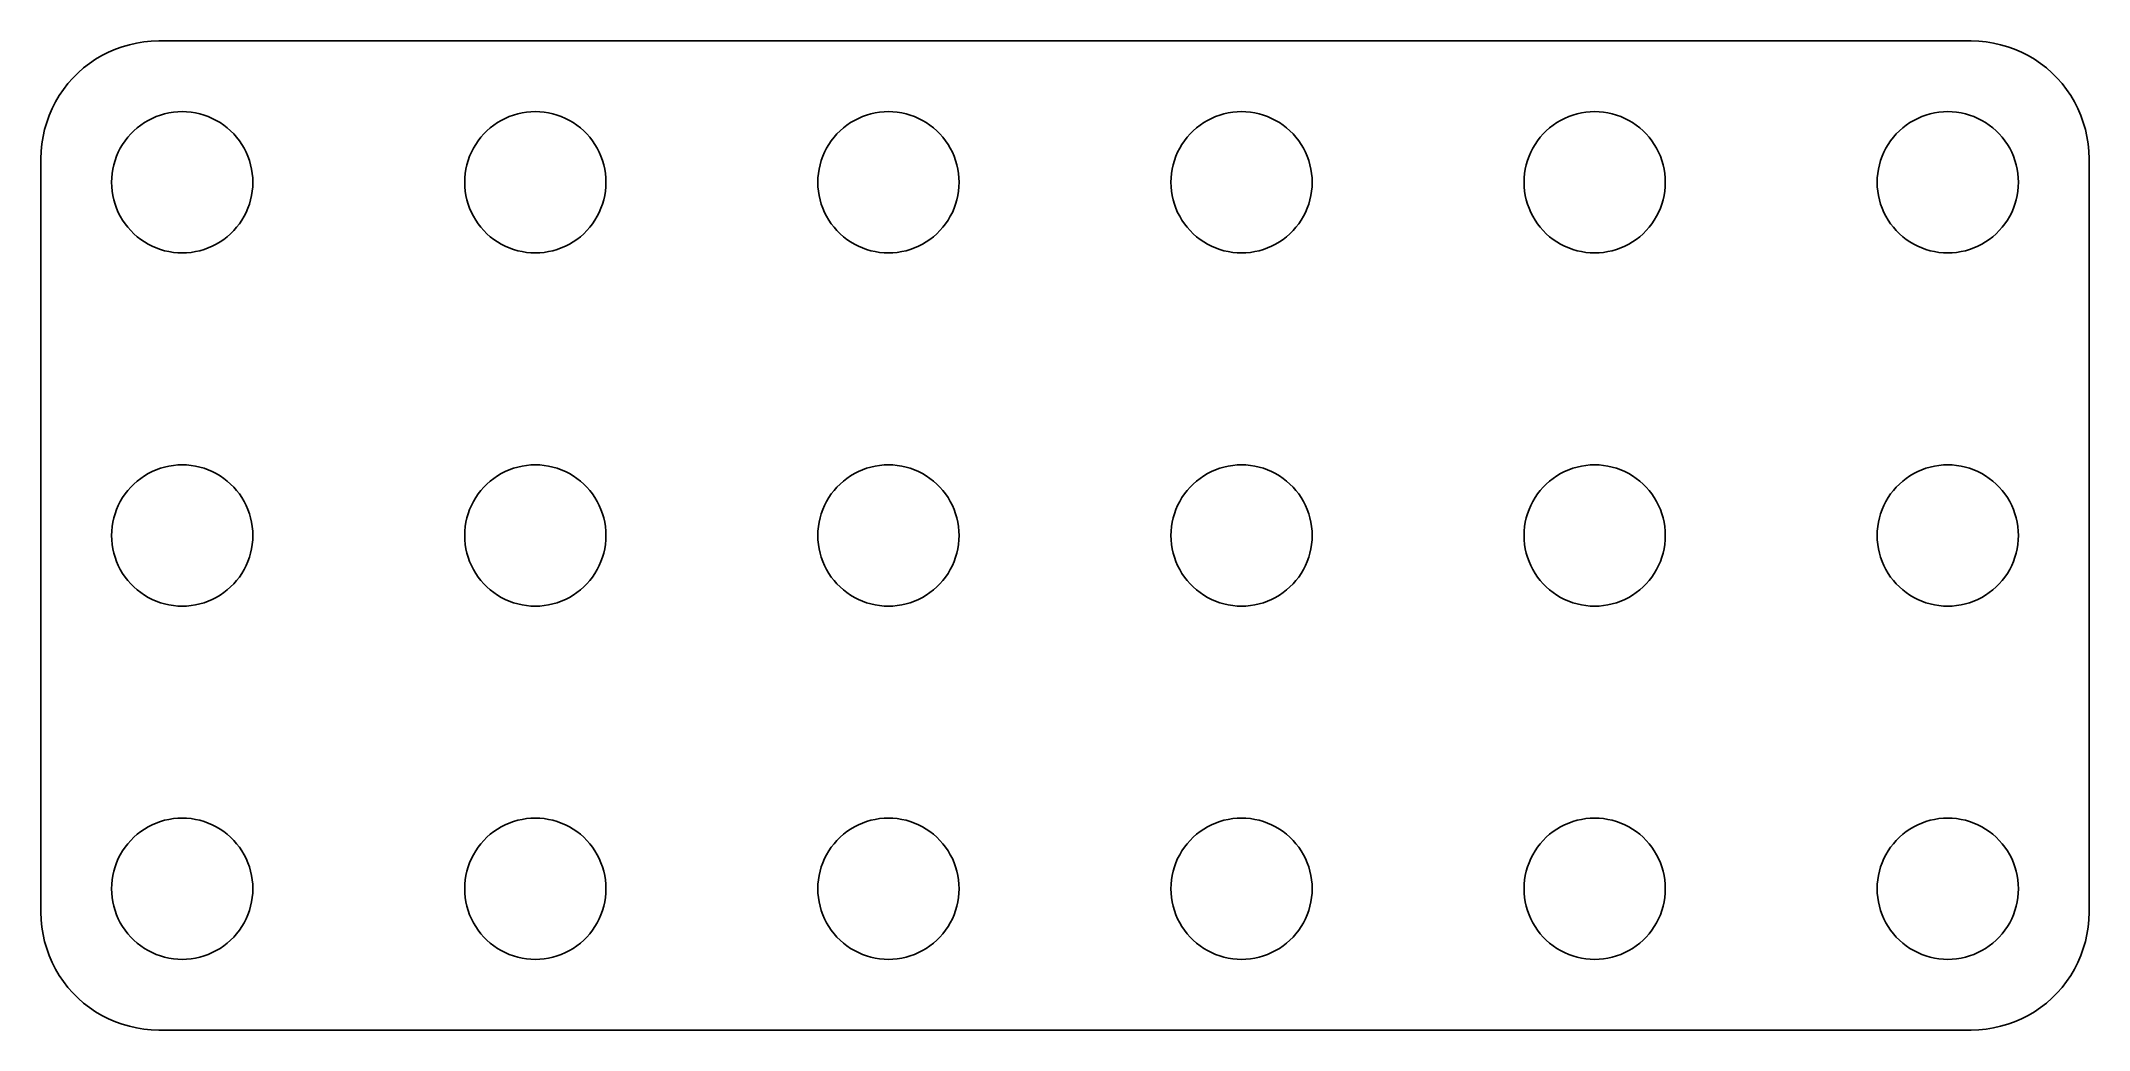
# Model space of a CAD drawing. Header units: metres. Extents: x -43.5 to 43.5, y -21 to 21.
import ezdxf

# ---------------------------------------------------------------- set-up
doc = ezdxf.new("R2010")
doc.units = ezdxf.units.M

msp = doc.modelspace()

# ---------------------------------------------------------------- linework, layer by layer
for p, q in [((-39.4369, 20.9114), (-39.7435, 20.8429)), ((-39.1267, 20.9606), (-39.4369, 20.9114)), ((-38.8139, 20.9901), (-39.1267, 20.9606)), ((-38.5, 21), (-38.8139, 20.9901)), ((38.5, 21), (-38.5, 21)), ((38.8139, 20.9901), (38.5, 21)), ((39.1267, 20.9606), (38.8139, 20.9901)), ((39.4369, 20.9114), (39.1267, 20.9606)), ((39.7435, 20.8429), (39.4369, 20.9114)), ((-41.4389, 20.0451), (-41.6871, 19.8526)), ((-41.1791, 20.2216), (-41.4389, 20.0451)), ((-40.9088, 20.3815), (-41.1791, 20.2216)), ((-40.6289, 20.5241), (-40.9088, 20.3815)), ((-40.3406, 20.6489), (-40.6289, 20.5241)), ((-40.0451, 20.7553), (-40.3406, 20.6489)), ((-39.7435, 20.8429), (-40.0451, 20.7553)), ((40.0451, 20.7553), (39.7435, 20.8429)), ((40.3406, 20.6489), (40.0451, 20.7553)), ((40.6289, 20.5241), (40.3406, 20.6489)), ((40.9088, 20.3815), (40.6289, 20.5241)), ((41.1791, 20.2216), (40.9088, 20.3815)), ((41.4389, 20.0451), (41.1791, 20.2216)), ((41.6871, 19.8526), (41.4389, 20.0451)), ((-42.3526, 19.1871), (-42.5451, 18.9389)), ((-42.1448, 19.4227), (-42.3526, 19.1871)), ((-41.9227, 19.6448), (-42.1448, 19.4227)), ((-41.6871, 19.8526), (-41.9227, 19.6448)), ((41.9227, 19.6448), (41.6871, 19.8526)), ((42.1448, 19.4227), (41.9227, 19.6448)), ((42.3526, 19.1871), (42.1448, 19.4227)), ((42.5451, 18.9389), (42.3526, 19.1871)), ((-42.8815, 18.4088), (-43.0241, 18.1289)), ((-42.7216, 18.6791), (-42.8815, 18.4088)), ((-42.5451, 18.9389), (-42.7216, 18.6791)), ((42.7216, 18.6791), (42.5451, 18.9389)), ((42.8815, 18.4088), (42.7216, 18.6791)), ((43.0241, 18.1289), (42.8815, 18.4088)), ((-43.2553, 17.5451), (-43.3429, 17.2435)), ((-43.1489, 17.8406), (-43.2553, 17.5451)), ((-43.0241, 18.1289), (-43.1489, 17.8406)), ((-39.4123, 17.3115), (-39.2634, 17.427)), ((-39.2634, 17.427), (-39.1075, 17.533)), ((-39.1075, 17.533), (-38.9453, 17.6289)), ((-38.9453, 17.6289), (-38.7773, 17.7145)), ((-38.7773, 17.7145), (-38.6044, 17.7893)), ((-38.6044, 17.7893), (-38.427, 17.8532)), ((-38.427, 17.8532), (-38.2461, 17.9057)), ((-38.2461, 17.9057), (-38.0621, 17.9469)), ((-38.0621, 17.9469), (-37.876, 17.9763)), ((-37.876, 17.9763), (-37.6884, 17.9941)), ((-37.6884, 17.9941), (-37.5, 18)), ((-37.5, 18), (-37.3116, 17.9941)), ((-37.3116, 17.9941), (-37.124, 17.9763)), ((-37.124, 17.9763), (-36.9379, 17.9469)), ((-36.9379, 17.9469), (-36.7539, 17.9057)), ((-36.7539, 17.9057), (-36.5729, 17.8532)), ((-36.5729, 17.8532), (-36.3956, 17.7893)), ((-36.3956, 17.7893), (-36.2227, 17.7145)), ((-36.2227, 17.7145), (-36.0547, 17.6289)), ((-36.0547, 17.6289), (-35.8925, 17.533)), ((-35.8925, 17.533), (-35.7366, 17.427)), ((-35.7366, 17.427), (-35.5877, 17.3115)), ((-24.4123, 17.3115), (-24.2634, 17.427)), ((-24.2634, 17.427), (-24.1075, 17.533)), ((-24.1075, 17.533), (-23.9453, 17.6289)), ((-23.9453, 17.6289), (-23.7773, 17.7145)), ((-23.7773, 17.7145), (-23.6044, 17.7893)), ((-23.6044, 17.7893), (-23.427, 17.8532)), ((-23.427, 17.8532), (-23.2461, 17.9057)), ((-23.2461, 17.9057), (-23.0621, 17.9469)), ((-23.0621, 17.9469), (-22.876, 17.9763)), ((-22.876, 17.9763), (-22.6884, 17.9941)), ((-22.6884, 17.9941), (-22.5, 18)), ((-22.5, 18), (-22.3116, 17.9941)), ((-22.3116, 17.9941), (-22.124, 17.9763)), ((-22.124, 17.9763), (-21.9379, 17.9469)), ((-21.9379, 17.9469), (-21.7539, 17.9057)), ((-21.7539, 17.9057), (-21.5729, 17.8532)), ((-21.5729, 17.8532), (-21.3956, 17.7893)), ((-21.3956, 17.7893), (-21.2227, 17.7145)), ((-21.2227, 17.7145), (-21.0547, 17.6289)), ((-21.0547, 17.6289), (-20.8925, 17.533)), ((-20.8925, 17.533), (-20.7366, 17.427)), ((-20.7366, 17.427), (-20.5877, 17.3115)), ((-9.41226, 17.3115), (-9.26335, 17.427)), ((-9.26335, 17.427), (-9.10747, 17.533)), ((-9.10747, 17.533), (-8.94525, 17.6289)), ((-8.94525, 17.6289), (-8.77733, 17.7145)), ((-8.77733, 17.7145), (-8.60437, 17.7893)), ((-8.60437, 17.7893), (-8.42705, 17.8532)), ((-8.42705, 17.8532), (-8.24606, 17.9057)), ((-8.24606, 17.9057), (-8.06213, 17.9469)), ((-8.06213, 17.9469), (-7.87599, 17.9763)), ((-7.87599, 17.9763), (-7.68837, 17.9941)), ((-7.68837, 17.9941), (-7.5, 18)), ((-7.5, 18), (-7.31161, 17.9941)), ((-7.31161, 17.9941), (-7.12399, 17.9763)), ((-7.12399, 17.9763), (-6.93785, 17.9469)), ((-6.93785, 17.9469), (-6.75392, 17.9057)), ((-6.75392, 17.9057), (-6.57294, 17.8532)), ((-6.57294, 17.8532), (-6.39561, 17.7893)), ((-6.39561, 17.7893), (-6.22266, 17.7145)), ((-6.22266, 17.7145), (-6.05473, 17.6289)), ((-6.05473, 17.6289), (-5.89252, 17.533)), ((-5.89252, 17.533), (-5.73663, 17.427)), ((-5.73663, 17.427), (-5.58772, 17.3115)), ((5.58772, 17.3115), (5.73663, 17.427)), ((5.73663, 17.427), (5.89252, 17.533)), ((5.89252, 17.533), (6.05473, 17.6289)), ((6.05473, 17.6289), (6.22266, 17.7145)), ((6.22266, 17.7145), (6.39561, 17.7893)), ((6.39561, 17.7893), (6.57294, 17.8532)), ((6.57294, 17.8532), (6.75392, 17.9057)), ((6.75392, 17.9057), (6.93785, 17.9469)), ((6.93785, 17.9469), (7.12399, 17.9763)), ((7.12399, 17.9763), (7.31161, 17.9941)), ((7.31161, 17.9941), (7.5, 18)), ((7.5, 18), (7.68837, 17.9941)), ((7.68837, 17.9941), (7.87599, 17.9763)), ((7.87599, 17.9763), (8.06213, 17.9469)), ((8.06213, 17.9469), (8.24606, 17.9057)), ((8.24606, 17.9057), (8.42705, 17.8532)), ((8.42705, 17.8532), (8.60437, 17.7893)), ((8.60437, 17.7893), (8.77733, 17.7145)), ((8.77733, 17.7145), (8.94525, 17.6289)), ((8.94525, 17.6289), (9.10747, 17.533)), ((9.10747, 17.533), (9.26335, 17.427)), ((9.26335, 17.427), (9.41226, 17.3115)), ((20.5877, 17.3115), (20.7366, 17.427)), ((20.7366, 17.427), (20.8925, 17.533)), ((20.8925, 17.533), (21.0547, 17.6289)), ((21.0547, 17.6289), (21.2227, 17.7145)), ((21.2227, 17.7145), (21.3956, 17.7893)), ((21.3956, 17.7893), (21.5729, 17.8532)), ((21.5729, 17.8532), (21.7539, 17.9057)), ((21.7539, 17.9057), (21.9379, 17.9469)), ((21.9379, 17.9469), (22.124, 17.9763)), ((22.124, 17.9763), (22.3116, 17.9941)), ((22.3116, 17.9941), (22.5, 18)), ((22.5, 18), (22.6884, 17.9941)), ((22.6884, 17.9941), (22.876, 17.9763)), ((22.876, 17.9763), (23.0621, 17.9469)), ((23.0621, 17.9469), (23.2461, 17.9057)), ((23.2461, 17.9057), (23.427, 17.8532)), ((23.427, 17.8532), (23.6044, 17.7893)), ((23.6044, 17.7893), (23.7773, 17.7145)), ((23.7773, 17.7145), (23.9453, 17.6289)), ((23.9453, 17.6289), (24.1075, 17.533)), ((24.1075, 17.533), (24.2634, 17.427)), ((24.2634, 17.427), (24.4123, 17.3115)), ((35.5877, 17.3115), (35.7366, 17.427)), ((35.7366, 17.427), (35.8925, 17.533)), ((35.8925, 17.533), (36.0547, 17.6289)), ((36.0547, 17.6289), (36.2227, 17.7145)), ((36.2227, 17.7145), (36.3956, 17.7893)), ((36.3956, 17.7893), (36.5729, 17.8532)), ((36.5729, 17.8532), (36.7539, 17.9057)), ((36.7539, 17.9057), (36.9379, 17.9469)), ((36.9379, 17.9469), (37.124, 17.9763)), ((37.124, 17.9763), (37.3116, 17.9941)), ((37.3116, 17.9941), (37.5, 18)), ((37.5, 18), (37.6884, 17.9941)), ((37.6884, 17.9941), (37.876, 17.9763)), ((37.876, 17.9763), (38.0621, 17.9469)), ((38.0621, 17.9469), (38.2461, 17.9057)), ((38.2461, 17.9057), (38.427, 17.8532)), ((38.427, 17.8532), (38.6044, 17.7893)), ((38.6044, 17.7893), (38.7773, 17.7145)), ((38.7773, 17.7145), (38.9453, 17.6289)), ((38.9453, 17.6289), (39.1075, 17.533)), ((39.1075, 17.533), (39.2634, 17.427)), ((39.2634, 17.427), (39.4123, 17.3115)), ((43.1489, 17.8406), (43.0241, 18.1289)), ((43.2553, 17.5451), (43.1489, 17.8406)), ((43.3429, 17.2435), (43.2553, 17.5451)), ((-43.4606, 16.6267), (-43.4901, 16.3139)), ((-43.4114, 16.9369), (-43.4606, 16.6267)), ((-43.3429, 17.2435), (-43.4114, 16.9369)), ((-40.1289, 16.4453), (-40.033, 16.6075)), ((-40.033, 16.6075), (-39.927, 16.7634)), ((-39.927, 16.7634), (-39.8115, 16.9123)), ((-39.8115, 16.9123), (-39.6869, 17.0536)), ((-39.6869, 17.0536), (-39.5536, 17.1869)), ((-39.5536, 17.1869), (-39.4123, 17.3115)), ((-35.5877, 17.3115), (-35.4464, 17.1869)), ((-35.4464, 17.1869), (-35.3131, 17.0536)), ((-35.3131, 17.0536), (-35.1885, 16.9123)), ((-35.1885, 16.9123), (-35.0729, 16.7634)), ((-35.0729, 16.7634), (-34.967, 16.6075)), ((-34.967, 16.6075), (-34.8711, 16.4453)), ((-25.1289, 16.4453), (-25.033, 16.6075)), ((-25.033, 16.6075), (-24.927, 16.7634)), ((-24.927, 16.7634), (-24.8115, 16.9123)), ((-24.8115, 16.9123), (-24.6869, 17.0536)), ((-24.6869, 17.0536), (-24.5536, 17.1869)), ((-24.5536, 17.1869), (-24.4123, 17.3115)), ((-20.5877, 17.3115), (-20.4464, 17.1869)), ((-20.4464, 17.1869), (-20.3131, 17.0536)), ((-20.3131, 17.0536), (-20.1884, 16.9123)), ((-20.1884, 16.9123), (-20.0729, 16.7634)), ((-20.0729, 16.7634), (-19.967, 16.6075)), ((-19.967, 16.6075), (-19.8711, 16.4453)), ((-10.1289, 16.4453), (-10.033, 16.6075)), ((-10.033, 16.6075), (-9.92705, 16.7634)), ((-9.92705, 16.7634), (-9.81154, 16.9123)), ((-9.81154, 16.9123), (-9.6869, 17.0536)), ((-9.6869, 17.0536), (-9.55363, 17.1869)), ((-9.55363, 17.1869), (-9.41226, 17.3115)), ((-5.58772, 17.3115), (-5.44635, 17.1869)), ((-5.44635, 17.1869), (-5.31308, 17.0536)), ((-5.31308, 17.0536), (-5.18845, 16.9123)), ((-5.18845, 16.9123), (-5.07294, 16.7634)), ((-5.07294, 16.7634), (-4.96701, 16.6075)), ((-4.96701, 16.6075), (-4.87108, 16.4453)), ((4.87108, 16.4453), (4.96701, 16.6075)), ((4.96701, 16.6075), (5.07294, 16.7634)), ((5.07294, 16.7634), (5.18845, 16.9123)), ((5.18845, 16.9123), (5.31308, 17.0536)), ((5.31308, 17.0536), (5.44635, 17.1869)), ((5.44635, 17.1869), (5.58772, 17.3115)), ((9.41226, 17.3115), (9.55363, 17.1869)), ((9.55363, 17.1869), (9.6869, 17.0536)), ((9.6869, 17.0536), (9.81154, 16.9123)), ((9.81154, 16.9123), (9.92705, 16.7634)), ((9.92705, 16.7634), (10.033, 16.6075)), ((10.033, 16.6075), (10.1289, 16.4453)), ((19.8711, 16.4453), (19.967, 16.6075)), ((19.967, 16.6075), (20.0729, 16.7634)), ((20.0729, 16.7634), (20.1884, 16.9123)), ((20.1884, 16.9123), (20.3131, 17.0536)), ((20.3131, 17.0536), (20.4464, 17.1869)), ((20.4464, 17.1869), (20.5877, 17.3115)), ((24.4123, 17.3115), (24.5536, 17.1869)), ((24.5536, 17.1869), (24.6869, 17.0536)), ((24.6869, 17.0536), (24.8115, 16.9123)), ((24.8115, 16.9123), (24.927, 16.7634)), ((24.927, 16.7634), (25.033, 16.6075)), ((25.033, 16.6075), (25.1289, 16.4453)), ((34.8711, 16.4453), (34.967, 16.6075)), ((34.967, 16.6075), (35.0729, 16.7634)), ((35.0729, 16.7634), (35.1885, 16.9123)), ((35.1885, 16.9123), (35.3131, 17.0536)), ((35.3131, 17.0536), (35.4464, 17.1869)), ((35.4464, 17.1869), (35.5877, 17.3115)), ((39.4123, 17.3115), (39.5536, 17.1869)), ((39.5536, 17.1869), (39.6869, 17.0536)), ((39.6869, 17.0536), (39.8115, 16.9123)), ((39.8115, 16.9123), (39.927, 16.7634)), ((39.927, 16.7634), (40.033, 16.6075)), ((40.033, 16.6075), (40.1289, 16.4453)), ((43.4114, 16.9369), (43.3429, 17.2435)), ((43.4606, 16.6267), (43.4114, 16.9369)), ((43.4901, 16.3139), (43.4606, 16.6267)), ((-43.4901, 16.3139), (-43.5, 16)), ((-43.5, 16), (-43.5, -16)), ((-40.4469, 15.5621), (-40.4057, 15.7461)), ((-40.4057, 15.7461), (-40.3532, 15.927)), ((-40.3532, 15.927), (-40.2893, 16.1044)), ((-40.2893, 16.1044), (-40.2145, 16.2773)), ((-40.2145, 16.2773), (-40.1289, 16.4453)), ((-34.8711, 16.4453), (-34.7855, 16.2773)), ((-34.7855, 16.2773), (-34.7107, 16.1044)), ((-34.7107, 16.1044), (-34.6468, 15.927)), ((-34.6468, 15.927), (-34.5942, 15.7461)), ((-34.5942, 15.7461), (-34.5531, 15.5621)), ((-25.4469, 15.5621), (-25.4057, 15.7461)), ((-25.4057, 15.7461), (-25.3532, 15.927)), ((-25.3532, 15.927), (-25.2893, 16.1044)), ((-25.2893, 16.1044), (-25.2145, 16.2773)), ((-25.2145, 16.2773), (-25.1289, 16.4453)), ((-19.8711, 16.4453), (-19.7855, 16.2773)), ((-19.7855, 16.2773), (-19.7107, 16.1044)), ((-19.7107, 16.1044), (-19.6468, 15.927)), ((-19.6468, 15.927), (-19.5942, 15.7461)), ((-19.5942, 15.7461), (-19.5531, 15.5621)), ((-10.4469, 15.5621), (-10.4057, 15.7461)), ((-10.4057, 15.7461), (-10.3532, 15.927)), ((-10.3532, 15.927), (-10.2893, 16.1044)), ((-10.2893, 16.1044), (-10.2145, 16.2773)), ((-10.2145, 16.2773), (-10.1289, 16.4453)), ((-4.87108, 16.4453), (-4.78551, 16.2773)), ((-4.78551, 16.2773), (-4.71066, 16.1044)), ((-4.71066, 16.1044), (-4.64682, 15.927)), ((-4.64682, 15.927), (-4.59424, 15.7461)), ((-4.59424, 15.7461), (-4.55313, 15.5621)), ((4.55313, 15.5621), (4.59424, 15.7461)), ((4.59424, 15.7461), (4.64682, 15.927)), ((4.64682, 15.927), (4.71066, 16.1044)), ((4.71066, 16.1044), (4.78551, 16.2773)), ((4.78551, 16.2773), (4.87108, 16.4453)), ((10.1289, 16.4453), (10.2145, 16.2773)), ((10.2145, 16.2773), (10.2893, 16.1044)), ((10.2893, 16.1044), (10.3532, 15.927)), ((10.3532, 15.927), (10.4057, 15.7461)), ((10.4057, 15.7461), (10.4469, 15.5621)), ((19.5531, 15.5621), (19.5942, 15.7461)), ((19.5942, 15.7461), (19.6468, 15.927)), ((19.6468, 15.927), (19.7107, 16.1044)), ((19.7107, 16.1044), (19.7855, 16.2773)), ((19.7855, 16.2773), (19.8711, 16.4453)), ((25.1289, 16.4453), (25.2145, 16.2773)), ((25.2145, 16.2773), (25.2893, 16.1044)), ((25.2893, 16.1044), (25.3532, 15.927)), ((25.3532, 15.927), (25.4057, 15.7461)), ((25.4057, 15.7461), (25.4469, 15.5621)), ((34.5531, 15.5621), (34.5942, 15.7461)), ((34.5942, 15.7461), (34.6468, 15.927)), ((34.6468, 15.927), (34.7107, 16.1044)), ((34.7107, 16.1044), (34.7855, 16.2773)), ((34.7855, 16.2773), (34.8711, 16.4453)), ((40.1289, 16.4453), (40.2145, 16.2773)), ((40.2145, 16.2773), (40.2893, 16.1044)), ((40.2893, 16.1044), (40.3532, 15.927)), ((40.3532, 15.927), (40.4057, 15.7461)), ((40.4057, 15.7461), (40.4469, 15.5621)), ((43.5, 16), (43.4901, 16.3139)), ((43.5, -16), (43.5, 16)), ((-40.5, 15), (-40.4941, 15.1884)), ((-40.4941, 14.8116), (-40.5, 15)), ((-40.4941, 15.1884), (-40.4763, 15.376)), ((-40.4763, 14.624), (-40.4941, 14.8116)), ((-40.4763, 15.376), (-40.4469, 15.5621)), ((-34.5531, 15.5621), (-34.5237, 15.376)), ((-34.5237, 15.376), (-34.5059, 15.1884)), ((-34.5059, 14.8116), (-34.5237, 14.624)), ((-34.5059, 15.1884), (-34.5, 15)), ((-34.5, 15), (-34.5059, 14.8116)), ((-25.5, 15), (-25.4941, 15.1884)), ((-25.4941, 14.8116), (-25.5, 15)), ((-25.4941, 15.1884), (-25.4763, 15.376)), ((-25.4763, 14.624), (-25.4941, 14.8116)), ((-25.4763, 15.376), (-25.4469, 15.5621)), ((-19.5531, 15.5621), (-19.5237, 15.376)), ((-19.5237, 15.376), (-19.5059, 15.1884)), ((-19.5059, 14.8116), (-19.5237, 14.624)), ((-19.5059, 15.1884), (-19.5, 15)), ((-19.5, 15), (-19.5059, 14.8116)), ((-10.5, 15), (-10.4941, 15.1884)), ((-10.4941, 14.8116), (-10.5, 15)), ((-10.4941, 15.1884), (-10.4763, 15.376)), ((-10.4763, 14.624), (-10.4941, 14.8116)), ((-10.4763, 15.376), (-10.4469, 15.5621)), ((-4.55313, 15.5621), (-4.52365, 15.376)), ((-4.52365, 15.376), (-4.50591, 15.1884)), ((-4.50591, 14.8116), (-4.52365, 14.624)), ((-4.50591, 15.1884), (-4.5, 15)), ((-4.5, 15), (-4.50591, 14.8116)), ((4.5, 15), (4.50591, 15.1884)), ((4.50591, 14.8116), (4.5, 15)), ((4.50591, 15.1884), (4.52365, 15.376)), ((4.52365, 14.624), (4.50591, 14.8116)), ((4.52365, 15.376), (4.55313, 15.5621)), ((10.4469, 15.5621), (10.4763, 15.376)), ((10.4763, 15.376), (10.4941, 15.1884)), ((10.4941, 14.8116), (10.4763, 14.624)), ((10.4941, 15.1884), (10.5, 15)), ((10.5, 15), (10.4941, 14.8116)), ((19.5, 15), (19.5059, 15.1884)), ((19.5059, 14.8116), (19.5, 15)), ((19.5059, 15.1884), (19.5237, 15.376)), ((19.5237, 14.624), (19.5059, 14.8116)), ((19.5237, 15.376), (19.5531, 15.5621)), ((25.4469, 15.5621), (25.4763, 15.376)), ((25.4763, 15.376), (25.4941, 15.1884)), ((25.4941, 14.8116), (25.4763, 14.624)), ((25.4941, 15.1884), (25.5, 15)), ((25.5, 15), (25.4941, 14.8116)), ((34.5, 15), (34.5059, 15.1884)), ((34.5059, 14.8116), (34.5, 15)), ((34.5059, 15.1884), (34.5237, 15.376)), ((34.5237, 14.624), (34.5059, 14.8116)), ((34.5237, 15.376), (34.5531, 15.5621)), ((40.4469, 15.5621), (40.4763, 15.376)), ((40.4763, 15.376), (40.4941, 15.1884)), ((40.4941, 14.8116), (40.4763, 14.624)), ((40.4941, 15.1884), (40.5, 15)), ((40.5, 15), (40.4941, 14.8116)), ((-40.4469, 14.4379), (-40.4763, 14.624)), ((-40.4057, 14.2539), (-40.4469, 14.4379)), ((-40.3532, 14.0729), (-40.4057, 14.2539)), ((-40.2893, 13.8956), (-40.3532, 14.0729)), ((-34.6468, 14.0729), (-34.7107, 13.8956)), ((-34.5942, 14.2539), (-34.6468, 14.0729)), ((-34.5531, 14.4379), (-34.5942, 14.2539)), ((-34.5237, 14.624), (-34.5531, 14.4379)), ((-25.4469, 14.4379), (-25.4763, 14.624)), ((-25.4057, 14.2539), (-25.4469, 14.4379)), ((-25.3532, 14.0729), (-25.4057, 14.2539)), ((-25.2893, 13.8956), (-25.3532, 14.0729)), ((-19.6468, 14.0729), (-19.7107, 13.8956)), ((-19.5942, 14.2539), (-19.6468, 14.0729)), ((-19.5531, 14.4379), (-19.5942, 14.2539)), ((-19.5237, 14.624), (-19.5531, 14.4379)), ((-10.4469, 14.4379), (-10.4763, 14.624)), ((-10.4057, 14.2539), (-10.4469, 14.4379)), ((-10.3532, 14.0729), (-10.4057, 14.2539)), ((-10.2893, 13.8956), (-10.3532, 14.0729)), ((-4.64682, 14.0729), (-4.71066, 13.8956)), ((-4.59424, 14.2539), (-4.64682, 14.0729)), ((-4.55313, 14.4379), (-4.59424, 14.2539)), ((-4.52365, 14.624), (-4.55313, 14.4379)), ((4.55313, 14.4379), (4.52365, 14.624)), ((4.59424, 14.2539), (4.55313, 14.4379)), ((4.64682, 14.0729), (4.59424, 14.2539)), ((4.71066, 13.8956), (4.64682, 14.0729)), ((10.3532, 14.0729), (10.2893, 13.8956)), ((10.4057, 14.2539), (10.3532, 14.0729)), ((10.4469, 14.4379), (10.4057, 14.2539)), ((10.4763, 14.624), (10.4469, 14.4379)), ((19.5531, 14.4379), (19.5237, 14.624)), ((19.5942, 14.2539), (19.5531, 14.4379)), ((19.6468, 14.0729), (19.5942, 14.2539)), ((19.7107, 13.8956), (19.6468, 14.0729)), ((25.3532, 14.0729), (25.2893, 13.8956)), ((25.4057, 14.2539), (25.3532, 14.0729)), ((25.4469, 14.4379), (25.4057, 14.2539)), ((25.4763, 14.624), (25.4469, 14.4379)), ((34.5531, 14.4379), (34.5237, 14.624)), ((34.5942, 14.2539), (34.5531, 14.4379)), ((34.6468, 14.0729), (34.5942, 14.2539)), ((34.7107, 13.8956), (34.6468, 14.0729)), ((40.3532, 14.0729), (40.2893, 13.8956)), ((40.4057, 14.2539), (40.3532, 14.0729)), ((40.4469, 14.4379), (40.4057, 14.2539)), ((40.4763, 14.624), (40.4469, 14.4379)), ((-40.2145, 13.7227), (-40.2893, 13.8956)), ((-40.1289, 13.5547), (-40.2145, 13.7227)), ((-40.033, 13.3925), (-40.1289, 13.5547)), ((-39.927, 13.2366), (-40.033, 13.3925)), ((-39.8115, 13.0877), (-39.927, 13.2366)), ((-39.6869, 12.9464), (-39.8115, 13.0877)), ((-35.1885, 13.0877), (-35.3131, 12.9464)), ((-35.0729, 13.2366), (-35.1885, 13.0877)), ((-34.967, 13.3925), (-35.0729, 13.2366)), ((-34.8711, 13.5547), (-34.967, 13.3925)), ((-34.7855, 13.7227), (-34.8711, 13.5547)), ((-34.7107, 13.8956), (-34.7855, 13.7227)), ((-25.2145, 13.7227), (-25.2893, 13.8956)), ((-25.1289, 13.5547), (-25.2145, 13.7227)), ((-25.033, 13.3925), (-25.1289, 13.5547)), ((-24.927, 13.2366), (-25.033, 13.3925)), ((-24.8115, 13.0877), (-24.927, 13.2366)), ((-24.6869, 12.9464), (-24.8115, 13.0877)), ((-20.1884, 13.0877), (-20.3131, 12.9464)), ((-20.0729, 13.2366), (-20.1884, 13.0877)), ((-19.967, 13.3925), (-20.0729, 13.2366)), ((-19.8711, 13.5547), (-19.967, 13.3925)), ((-19.7855, 13.7227), (-19.8711, 13.5547)), ((-19.7107, 13.8956), (-19.7855, 13.7227)), ((-10.2145, 13.7227), (-10.2893, 13.8956)), ((-10.1289, 13.5547), (-10.2145, 13.7227)), ((-10.033, 13.3925), (-10.1289, 13.5547)), ((-9.92705, 13.2366), (-10.033, 13.3925)), ((-9.81154, 13.0877), (-9.92705, 13.2366)), ((-9.6869, 12.9464), (-9.81154, 13.0877)), ((-5.18845, 13.0877), (-5.31308, 12.9464)), ((-5.07294, 13.2366), (-5.18845, 13.0877)), ((-4.96701, 13.3925), (-5.07294, 13.2366)), ((-4.87108, 13.5547), (-4.96701, 13.3925)), ((-4.78551, 13.7227), (-4.87108, 13.5547)), ((-4.71066, 13.8956), (-4.78551, 13.7227)), ((4.78551, 13.7227), (4.71066, 13.8956)), ((4.87108, 13.5547), (4.78551, 13.7227)), ((4.96701, 13.3925), (4.87108, 13.5547)), ((5.07294, 13.2366), (4.96701, 13.3925)), ((5.18845, 13.0877), (5.07294, 13.2366)), ((5.31308, 12.9464), (5.18845, 13.0877)), ((9.81154, 13.0877), (9.6869, 12.9464)), ((9.92705, 13.2366), (9.81154, 13.0877)), ((10.033, 13.3925), (9.92705, 13.2366)), ((10.1289, 13.5547), (10.033, 13.3925)), ((10.2145, 13.7227), (10.1289, 13.5547)), ((10.2893, 13.8956), (10.2145, 13.7227)), ((19.7855, 13.7227), (19.7107, 13.8956)), ((19.8711, 13.5547), (19.7855, 13.7227)), ((19.967, 13.3925), (19.8711, 13.5547)), ((20.0729, 13.2366), (19.967, 13.3925)), ((20.1884, 13.0877), (20.0729, 13.2366)), ((20.3131, 12.9464), (20.1884, 13.0877)), ((24.8115, 13.0877), (24.6869, 12.9464)), ((24.927, 13.2366), (24.8115, 13.0877)), ((25.033, 13.3925), (24.927, 13.2366)), ((25.1289, 13.5547), (25.033, 13.3925)), ((25.2145, 13.7227), (25.1289, 13.5547)), ((25.2893, 13.8956), (25.2145, 13.7227)), ((34.7855, 13.7227), (34.7107, 13.8956)), ((34.8711, 13.5547), (34.7855, 13.7227)), ((34.967, 13.3925), (34.8711, 13.5547)), ((35.0729, 13.2366), (34.967, 13.3925)), ((35.1885, 13.0877), (35.0729, 13.2366)), ((35.3131, 12.9464), (35.1885, 13.0877)), ((39.8115, 13.0877), (39.6869, 12.9464)), ((39.927, 13.2366), (39.8115, 13.0877)), ((40.033, 13.3925), (39.927, 13.2366)), ((40.1289, 13.5547), (40.033, 13.3925)), ((40.2145, 13.7227), (40.1289, 13.5547)), ((40.2893, 13.8956), (40.2145, 13.7227)), ((-39.5536, 12.8131), (-39.6869, 12.9464)), ((-39.4123, 12.6884), (-39.5536, 12.8131)), ((-39.2634, 12.5729), (-39.4123, 12.6884)), ((-39.1075, 12.467), (-39.2634, 12.5729)), ((-38.9453, 12.3711), (-39.1075, 12.467)), ((-38.7773, 12.2855), (-38.9453, 12.3711)), ((-38.6044, 12.2107), (-38.7773, 12.2855)), ((-38.427, 12.1468), (-38.6044, 12.2107)), ((-36.3956, 12.2107), (-36.5729, 12.1468)), ((-36.2227, 12.2855), (-36.3956, 12.2107)), ((-36.0547, 12.3711), (-36.2227, 12.2855)), ((-35.8925, 12.467), (-36.0547, 12.3711)), ((-35.7366, 12.5729), (-35.8925, 12.467)), ((-35.5877, 12.6884), (-35.7366, 12.5729)), ((-35.4464, 12.8131), (-35.5877, 12.6884)), ((-35.3131, 12.9464), (-35.4464, 12.8131)), ((-24.5536, 12.8131), (-24.6869, 12.9464)), ((-24.4123, 12.6884), (-24.5536, 12.8131)), ((-24.2634, 12.5729), (-24.4123, 12.6884)), ((-24.1075, 12.467), (-24.2634, 12.5729)), ((-23.9453, 12.3711), (-24.1075, 12.467)), ((-23.7773, 12.2855), (-23.9453, 12.3711)), ((-23.6044, 12.2107), (-23.7773, 12.2855)), ((-23.427, 12.1468), (-23.6044, 12.2107)), ((-21.3956, 12.2107), (-21.5729, 12.1468)), ((-21.2227, 12.2855), (-21.3956, 12.2107)), ((-21.0547, 12.3711), (-21.2227, 12.2855)), ((-20.8925, 12.467), (-21.0547, 12.3711)), ((-20.7366, 12.5729), (-20.8925, 12.467)), ((-20.5877, 12.6884), (-20.7366, 12.5729)), ((-20.4464, 12.8131), (-20.5877, 12.6884)), ((-20.3131, 12.9464), (-20.4464, 12.8131)), ((-9.55363, 12.8131), (-9.6869, 12.9464)), ((-9.41226, 12.6884), (-9.55363, 12.8131)), ((-9.26335, 12.5729), (-9.41226, 12.6884)), ((-9.10747, 12.467), (-9.26335, 12.5729)), ((-8.94525, 12.3711), (-9.10747, 12.467)), ((-8.77733, 12.2855), (-8.94525, 12.3711)), ((-8.60437, 12.2107), (-8.77733, 12.2855)), ((-8.42705, 12.1468), (-8.60437, 12.2107)), ((-6.39561, 12.2107), (-6.57294, 12.1468)), ((-6.22266, 12.2855), (-6.39561, 12.2107)), ((-6.05473, 12.3711), (-6.22266, 12.2855)), ((-5.89252, 12.467), (-6.05473, 12.3711)), ((-5.73663, 12.5729), (-5.89252, 12.467)), ((-5.58772, 12.6884), (-5.73663, 12.5729)), ((-5.44635, 12.8131), (-5.58772, 12.6884)), ((-5.31308, 12.9464), (-5.44635, 12.8131)), ((5.44635, 12.8131), (5.31308, 12.9464)), ((5.58772, 12.6884), (5.44635, 12.8131)), ((5.73663, 12.5729), (5.58772, 12.6884)), ((5.89252, 12.467), (5.73663, 12.5729)), ((6.05473, 12.3711), (5.89252, 12.467)), ((6.22266, 12.2855), (6.05473, 12.3711)), ((6.39561, 12.2107), (6.22266, 12.2855)), ((6.57294, 12.1468), (6.39561, 12.2107)), ((8.60437, 12.2107), (8.42705, 12.1468)), ((8.77733, 12.2855), (8.60437, 12.2107)), ((8.94525, 12.3711), (8.77733, 12.2855)), ((9.10747, 12.467), (8.94525, 12.3711)), ((9.26335, 12.5729), (9.10747, 12.467)), ((9.41226, 12.6884), (9.26335, 12.5729)), ((9.55363, 12.8131), (9.41226, 12.6884)), ((9.6869, 12.9464), (9.55363, 12.8131)), ((20.4464, 12.8131), (20.3131, 12.9464)), ((20.5877, 12.6884), (20.4464, 12.8131)), ((20.7366, 12.5729), (20.5877, 12.6884)), ((20.8925, 12.467), (20.7366, 12.5729)), ((21.0547, 12.3711), (20.8925, 12.467)), ((21.2227, 12.2855), (21.0547, 12.3711)), ((21.3956, 12.2107), (21.2227, 12.2855)), ((21.5729, 12.1468), (21.3956, 12.2107)), ((23.6044, 12.2107), (23.427, 12.1468)), ((23.7773, 12.2855), (23.6044, 12.2107)), ((23.9453, 12.3711), (23.7773, 12.2855)), ((24.1075, 12.467), (23.9453, 12.3711)), ((24.2634, 12.5729), (24.1075, 12.467)), ((24.4123, 12.6884), (24.2634, 12.5729)), ((24.5536, 12.8131), (24.4123, 12.6884)), ((24.6869, 12.9464), (24.5536, 12.8131)), ((35.4464, 12.8131), (35.3131, 12.9464)), ((35.5877, 12.6884), (35.4464, 12.8131)), ((35.7366, 12.5729), (35.5877, 12.6884)), ((35.8925, 12.467), (35.7366, 12.5729)), ((36.0547, 12.3711), (35.8925, 12.467)), ((36.2227, 12.2855), (36.0547, 12.3711)), ((36.3956, 12.2107), (36.2227, 12.2855)), ((36.5729, 12.1468), (36.3956, 12.2107)), ((38.6044, 12.2107), (38.427, 12.1468)), ((38.7773, 12.2855), (38.6044, 12.2107)), ((38.9453, 12.3711), (38.7773, 12.2855)), ((39.1075, 12.467), (38.9453, 12.3711)), ((39.2634, 12.5729), (39.1075, 12.467)), ((39.4123, 12.6884), (39.2634, 12.5729)), ((39.5536, 12.8131), (39.4123, 12.6884)), ((39.6869, 12.9464), (39.5536, 12.8131)), ((-38.2461, 12.0942), (-38.427, 12.1468)), ((-38.0621, 12.0531), (-38.2461, 12.0942)), ((-37.876, 12.0237), (-38.0621, 12.0531)), ((-37.6884, 12.0059), (-37.876, 12.0237)), ((-37.5, 12), (-37.6884, 12.0059)), ((-37.3116, 12.0059), (-37.5, 12)), ((-37.124, 12.0237), (-37.3116, 12.0059)), ((-36.9379, 12.0531), (-37.124, 12.0237)), ((-36.7539, 12.0942), (-36.9379, 12.0531)), ((-36.5729, 12.1468), (-36.7539, 12.0942)), ((-23.2461, 12.0942), (-23.427, 12.1468)), ((-23.0621, 12.0531), (-23.2461, 12.0942)), ((-22.876, 12.0237), (-23.0621, 12.0531)), ((-22.6884, 12.0059), (-22.876, 12.0237)), ((-22.5, 12), (-22.6884, 12.0059)), ((-22.3116, 12.0059), (-22.5, 12)), ((-22.124, 12.0237), (-22.3116, 12.0059)), ((-21.9379, 12.0531), (-22.124, 12.0237)), ((-21.7539, 12.0942), (-21.9379, 12.0531)), ((-21.5729, 12.1468), (-21.7539, 12.0942)), ((-8.24606, 12.0942), (-8.42705, 12.1468)), ((-8.06213, 12.0531), (-8.24606, 12.0942)), ((-7.87599, 12.0237), (-8.06213, 12.0531)), ((-7.68837, 12.0059), (-7.87599, 12.0237)), ((-7.5, 12), (-7.68837, 12.0059)), ((-7.31161, 12.0059), (-7.5, 12)), ((-7.12399, 12.0237), (-7.31161, 12.0059)), ((-6.93785, 12.0531), (-7.12399, 12.0237)), ((-6.75392, 12.0942), (-6.93785, 12.0531)), ((-6.57294, 12.1468), (-6.75392, 12.0942)), ((6.75392, 12.0942), (6.57294, 12.1468)), ((6.93785, 12.0531), (6.75392, 12.0942)), ((7.12399, 12.0237), (6.93785, 12.0531)), ((7.31161, 12.0059), (7.12399, 12.0237)), ((7.5, 12), (7.31161, 12.0059)), ((7.68837, 12.0059), (7.5, 12)), ((7.87599, 12.0237), (7.68837, 12.0059)), ((8.06213, 12.0531), (7.87599, 12.0237)), ((8.24606, 12.0942), (8.06213, 12.0531)), ((8.42705, 12.1468), (8.24606, 12.0942)), ((21.7539, 12.0942), (21.5729, 12.1468)), ((21.9379, 12.0531), (21.7539, 12.0942)), ((22.124, 12.0237), (21.9379, 12.0531)), ((22.3116, 12.0059), (22.124, 12.0237)), ((22.5, 12), (22.3116, 12.0059)), ((22.6884, 12.0059), (22.5, 12)), ((22.876, 12.0237), (22.6884, 12.0059)), ((23.0621, 12.0531), (22.876, 12.0237)), ((23.2461, 12.0942), (23.0621, 12.0531)), ((23.427, 12.1468), (23.2461, 12.0942)), ((36.7539, 12.0942), (36.5729, 12.1468)), ((36.9379, 12.0531), (36.7539, 12.0942)), ((37.124, 12.0237), (36.9379, 12.0531)), ((37.3116, 12.0059), (37.124, 12.0237)), ((37.5, 12), (37.3116, 12.0059)), ((37.6884, 12.0059), (37.5, 12)), ((37.876, 12.0237), (37.6884, 12.0059)), ((38.0621, 12.0531), (37.876, 12.0237)), ((38.2461, 12.0942), (38.0621, 12.0531)), ((38.427, 12.1468), (38.2461, 12.0942)), ((-39.1075, 2.53297), (-38.9453, 2.62891)), ((-38.9453, 2.62891), (-38.7773, 2.71448)), ((-38.7773, 2.71448), (-38.6044, 2.78932)), ((-38.6044, 2.78932), (-38.427, 2.85316)), ((-38.427, 2.85316), (-38.2461, 2.90575)), ((-38.2461, 2.90575), (-38.0621, 2.94685)), ((-38.0621, 2.94685), (-37.876, 2.97633)), ((-37.876, 2.97633), (-37.6884, 2.99408)), ((-37.6884, 2.99408), (-37.5, 3)), ((-37.5, 3), (-37.3116, 2.99408)), ((-37.3116, 2.99408), (-37.124, 2.97633)), ((-37.124, 2.97633), (-36.9379, 2.94685)), ((-36.9379, 2.94685), (-36.7539, 2.90575)), ((-36.7539, 2.90575), (-36.5729, 2.85316)), ((-36.5729, 2.85316), (-36.3956, 2.78932)), ((-36.3956, 2.78932), (-36.2227, 2.71448)), ((-36.2227, 2.71448), (-36.0547, 2.62891)), ((-36.0547, 2.62891), (-35.8925, 2.53297)), ((-24.1075, 2.53297), (-23.9453, 2.62891)), ((-23.9453, 2.62891), (-23.7773, 2.71448)), ((-23.7773, 2.71448), (-23.6044, 2.78932)), ((-23.6044, 2.78932), (-23.427, 2.85316)), ((-23.427, 2.85316), (-23.2461, 2.90575)), ((-23.2461, 2.90575), (-23.0621, 2.94685)), ((-23.0621, 2.94685), (-22.876, 2.97633)), ((-22.876, 2.97633), (-22.6884, 2.99408)), ((-22.6884, 2.99408), (-22.5, 3)), ((-22.5, 3), (-22.3116, 2.99408)), ((-22.3116, 2.99408), (-22.124, 2.97633)), ((-22.124, 2.97633), (-21.9379, 2.94685)), ((-21.9379, 2.94685), (-21.7539, 2.90575)), ((-21.7539, 2.90575), (-21.5729, 2.85316)), ((-21.5729, 2.85316), (-21.3956, 2.78932)), ((-21.3956, 2.78932), (-21.2227, 2.71448)), ((-21.2227, 2.71448), (-21.0547, 2.62891)), ((-21.0547, 2.62891), (-20.8925, 2.53297)), ((-9.10747, 2.53297), (-8.94525, 2.62891)), ((-8.94525, 2.62891), (-8.77733, 2.71448)), ((-8.77733, 2.71448), (-8.60437, 2.78932)), ((-8.60437, 2.78932), (-8.42705, 2.85316)), ((-8.42705, 2.85316), (-8.24606, 2.90575)), ((-8.24606, 2.90575), (-8.06213, 2.94685)), ((-8.06213, 2.94685), (-7.87599, 2.97633)), ((-7.87599, 2.97633), (-7.68837, 2.99408)), ((-7.68837, 2.99408), (-7.5, 3)), ((-7.5, 3), (-7.31161, 2.99408)), ((-7.31161, 2.99408), (-7.12399, 2.97633)), ((-7.12399, 2.97633), (-6.93785, 2.94685)), ((-6.93785, 2.94685), (-6.75392, 2.90575)), ((-6.75392, 2.90575), (-6.57294, 2.85316)), ((-6.57294, 2.85316), (-6.39561, 2.78932)), ((-6.39561, 2.78932), (-6.22266, 2.71448)), ((-6.22266, 2.71448), (-6.05473, 2.62891)), ((-6.05473, 2.62891), (-5.89252, 2.53297)), ((5.89252, 2.53297), (6.05473, 2.62891)), ((6.05473, 2.62891), (6.22266, 2.71448)), ((6.22266, 2.71448), (6.39561, 2.78932)), ((6.39561, 2.78932), (6.57294, 2.85316)), ((6.57294, 2.85316), (6.75392, 2.90575)), ((6.75392, 2.90575), (6.93785, 2.94685)), ((6.93785, 2.94685), (7.12399, 2.97633)), ((7.12399, 2.97633), (7.31161, 2.99408)), ((7.31161, 2.99408), (7.5, 3)), ((7.5, 3), (7.68837, 2.99408)), ((7.68837, 2.99408), (7.87599, 2.97633)), ((7.87599, 2.97633), (8.06213, 2.94685)), ((8.06213, 2.94685), (8.24606, 2.90575)), ((8.24606, 2.90575), (8.42705, 2.85316)), ((8.42705, 2.85316), (8.60437, 2.78932)), ((8.60437, 2.78932), (8.77733, 2.71448)), ((8.77733, 2.71448), (8.94525, 2.62891)), ((8.94525, 2.62891), (9.10747, 2.53297)), ((20.8925, 2.53297), (21.0547, 2.62891)), ((21.0547, 2.62891), (21.2227, 2.71448)), ((21.2227, 2.71448), (21.3956, 2.78932)), ((21.3956, 2.78932), (21.5729, 2.85316)), ((21.5729, 2.85316), (21.7539, 2.90575)), ((21.7539, 2.90575), (21.9379, 2.94685)), ((21.9379, 2.94685), (22.124, 2.97633)), ((22.124, 2.97633), (22.3116, 2.99408)), ((22.3116, 2.99408), (22.5, 3)), ((22.5, 3), (22.6884, 2.99408)), ((22.6884, 2.99408), (22.876, 2.97633)), ((22.876, 2.97633), (23.0621, 2.94685)), ((23.0621, 2.94685), (23.2461, 2.90575)), ((23.2461, 2.90575), (23.427, 2.85316)), ((23.427, 2.85316), (23.6044, 2.78932)), ((23.6044, 2.78932), (23.7773, 2.71448)), ((23.7773, 2.71448), (23.9453, 2.62891)), ((23.9453, 2.62891), (24.1075, 2.53297)), ((35.8925, 2.53297), (36.0547, 2.62891)), ((36.0547, 2.62891), (36.2227, 2.71448)), ((36.2227, 2.71448), (36.3956, 2.78932)), ((36.3956, 2.78932), (36.5729, 2.85316)), ((36.5729, 2.85316), (36.7539, 2.90575)), ((36.7539, 2.90575), (36.9379, 2.94685)), ((36.9379, 2.94685), (37.124, 2.97633)), ((37.124, 2.97633), (37.3116, 2.99408)), ((37.3116, 2.99408), (37.5, 3)), ((37.5, 3), (37.6884, 2.99408)), ((37.6884, 2.99408), (37.876, 2.97633)), ((37.876, 2.97633), (38.0621, 2.94685)), ((38.0621, 2.94685), (38.2461, 2.90575)), ((38.2461, 2.90575), (38.427, 2.85316)), ((38.427, 2.85316), (38.6044, 2.78932)), ((38.6044, 2.78932), (38.7773, 2.71448)), ((38.7773, 2.71448), (38.9453, 2.62891)), ((38.9453, 2.62891), (39.1075, 2.53297)), ((-40.033, 1.60747), (-39.927, 1.76335)), ((-39.927, 1.76335), (-39.8115, 1.91226)), ((-39.8115, 1.91226), (-39.6869, 2.05363)), ((-39.6869, 2.05363), (-39.5536, 2.1869)), ((-39.5536, 2.1869), (-39.4123, 2.31154)), ((-39.4123, 2.31154), (-39.2634, 2.42705)), ((-39.2634, 2.42705), (-39.1075, 2.53297)), ((-35.8925, 2.53297), (-35.7366, 2.42705)), ((-35.7366, 2.42705), (-35.5877, 2.31154)), ((-35.5877, 2.31154), (-35.4464, 2.1869)), ((-35.4464, 2.1869), (-35.3131, 2.05363)), ((-35.3131, 2.05363), (-35.1885, 1.91226)), ((-35.1885, 1.91226), (-35.0729, 1.76335)), ((-35.0729, 1.76335), (-34.967, 1.60747)), ((-25.033, 1.60747), (-24.927, 1.76335)), ((-24.927, 1.76335), (-24.8115, 1.91226)), ((-24.8115, 1.91226), (-24.6869, 2.05363)), ((-24.6869, 2.05363), (-24.5536, 2.1869)), ((-24.5536, 2.1869), (-24.4123, 2.31154)), ((-24.4123, 2.31154), (-24.2634, 2.42705)), ((-24.2634, 2.42705), (-24.1075, 2.53297)), ((-20.8925, 2.53297), (-20.7366, 2.42705)), ((-20.7366, 2.42705), (-20.5877, 2.31154)), ((-20.5877, 2.31154), (-20.4464, 2.1869)), ((-20.4464, 2.1869), (-20.3131, 2.05363)), ((-20.3131, 2.05363), (-20.1884, 1.91226)), ((-20.1884, 1.91226), (-20.0729, 1.76335)), ((-20.0729, 1.76335), (-19.967, 1.60747)), ((-10.033, 1.60747), (-9.92705, 1.76335)), ((-9.92705, 1.76335), (-9.81154, 1.91226)), ((-9.81154, 1.91226), (-9.6869, 2.05363)), ((-9.6869, 2.05363), (-9.55363, 2.1869)), ((-9.55363, 2.1869), (-9.41226, 2.31154)), ((-9.41226, 2.31154), (-9.26335, 2.42705)), ((-9.26335, 2.42705), (-9.10747, 2.53297)), ((-5.89252, 2.53297), (-5.73663, 2.42705)), ((-5.73663, 2.42705), (-5.58772, 2.31154)), ((-5.58772, 2.31154), (-5.44635, 2.1869)), ((-5.44635, 2.1869), (-5.31308, 2.05363)), ((-5.31308, 2.05363), (-5.18845, 1.91226)), ((-5.18845, 1.91226), (-5.07294, 1.76335)), ((-5.07294, 1.76335), (-4.96701, 1.60747)), ((4.96701, 1.60747), (5.07294, 1.76335)), ((5.07294, 1.76335), (5.18845, 1.91226)), ((5.18845, 1.91226), (5.31308, 2.05363)), ((5.31308, 2.05363), (5.44635, 2.1869)), ((5.44635, 2.1869), (5.58772, 2.31154)), ((5.58772, 2.31154), (5.73663, 2.42705)), ((5.73663, 2.42705), (5.89252, 2.53297)), ((9.10747, 2.53297), (9.26335, 2.42705)), ((9.26335, 2.42705), (9.41226, 2.31154)), ((9.41226, 2.31154), (9.55363, 2.1869)), ((9.55363, 2.1869), (9.6869, 2.05363)), ((9.6869, 2.05363), (9.81154, 1.91226)), ((9.81154, 1.91226), (9.92705, 1.76335)), ((9.92705, 1.76335), (10.033, 1.60747)), ((19.967, 1.60747), (20.0729, 1.76335)), ((20.0729, 1.76335), (20.1884, 1.91226)), ((20.1884, 1.91226), (20.3131, 2.05363)), ((20.3131, 2.05363), (20.4464, 2.1869)), ((20.4464, 2.1869), (20.5877, 2.31154)), ((20.5877, 2.31154), (20.7366, 2.42705)), ((20.7366, 2.42705), (20.8925, 2.53297)), ((24.1075, 2.53297), (24.2634, 2.42705)), ((24.2634, 2.42705), (24.4123, 2.31154)), ((24.4123, 2.31154), (24.5536, 2.1869)), ((24.5536, 2.1869), (24.6869, 2.05363)), ((24.6869, 2.05363), (24.8115, 1.91226)), ((24.8115, 1.91226), (24.927, 1.76335)), ((24.927, 1.76335), (25.033, 1.60747)), ((34.967, 1.60747), (35.0729, 1.76335)), ((35.0729, 1.76335), (35.1885, 1.91226)), ((35.1885, 1.91226), (35.3131, 2.05363)), ((35.3131, 2.05363), (35.4464, 2.1869)), ((35.4464, 2.1869), (35.5877, 2.31154)), ((35.5877, 2.31154), (35.7366, 2.42705)), ((35.7366, 2.42705), (35.8925, 2.53297)), ((39.1075, 2.53297), (39.2634, 2.42705)), ((39.2634, 2.42705), (39.4123, 2.31154)), ((39.4123, 2.31154), (39.5536, 2.1869)), ((39.5536, 2.1869), (39.6869, 2.05363)), ((39.6869, 2.05363), (39.8115, 1.91226)), ((39.8115, 1.91226), (39.927, 1.76335)), ((39.927, 1.76335), (40.033, 1.60747)), ((-40.4057, 0.746063), (-40.3532, 0.927048)), ((-40.3532, 0.927048), (-40.2893, 1.10437)), ((-40.2893, 1.10437), (-40.2145, 1.27733)), ((-40.2145, 1.27733), (-40.1289, 1.44525)), ((-40.1289, 1.44525), (-40.033, 1.60747)), ((-34.967, 1.60747), (-34.8711, 1.44525)), ((-34.8711, 1.44525), (-34.7855, 1.27733)), ((-34.7855, 1.27733), (-34.7107, 1.10437)), ((-34.7107, 1.10437), (-34.6468, 0.927048)), ((-34.6468, 0.927048), (-34.5942, 0.746063)), ((-25.4057, 0.746063), (-25.3532, 0.927048)), ((-25.3532, 0.927048), (-25.2893, 1.10437)), ((-25.2893, 1.10437), (-25.2145, 1.27733)), ((-25.2145, 1.27733), (-25.1289, 1.44525)), ((-25.1289, 1.44525), (-25.033, 1.60747)), ((-19.967, 1.60747), (-19.8711, 1.44525)), ((-19.8711, 1.44525), (-19.7855, 1.27733)), ((-19.7855, 1.27733), (-19.7107, 1.10437)), ((-19.7107, 1.10437), (-19.6468, 0.927048)), ((-19.6468, 0.927048), (-19.5942, 0.746063)), ((-10.4057, 0.746063), (-10.3532, 0.927048)), ((-10.3532, 0.927048), (-10.2893, 1.10437)), ((-10.2893, 1.10437), (-10.2145, 1.27733)), ((-10.2145, 1.27733), (-10.1289, 1.44525)), ((-10.1289, 1.44525), (-10.033, 1.60747)), ((-4.96701, 1.60747), (-4.87108, 1.44525)), ((-4.87108, 1.44525), (-4.78551, 1.27733)), ((-4.78551, 1.27733), (-4.71066, 1.10437)), ((-4.71066, 1.10437), (-4.64682, 0.927048)), ((-4.64682, 0.927048), (-4.59424, 0.746063)), ((4.59424, 0.746063), (4.64682, 0.927048)), ((4.64682, 0.927048), (4.71066, 1.10437)), ((4.71066, 1.10437), (4.78551, 1.27733)), ((4.78551, 1.27733), (4.87108, 1.44525)), ((4.87108, 1.44525), (4.96701, 1.60747)), ((10.033, 1.60747), (10.1289, 1.44525)), ((10.1289, 1.44525), (10.2145, 1.27733)), ((10.2145, 1.27733), (10.2893, 1.10437)), ((10.2893, 1.10437), (10.3532, 0.927048)), ((10.3532, 0.927048), (10.4057, 0.746063)), ((19.5942, 0.746063), (19.6468, 0.927048)), ((19.6468, 0.927048), (19.7107, 1.10437)), ((19.7107, 1.10437), (19.7855, 1.27733)), ((19.7855, 1.27733), (19.8711, 1.44525)), ((19.8711, 1.44525), (19.967, 1.60747)), ((25.033, 1.60747), (25.1289, 1.44525)), ((25.1289, 1.44525), (25.2145, 1.27733)), ((25.2145, 1.27733), (25.2893, 1.10437)), ((25.2893, 1.10437), (25.3532, 0.927048)), ((25.3532, 0.927048), (25.4057, 0.746063)), ((34.5942, 0.746063), (34.6468, 0.927048)), ((34.6468, 0.927048), (34.7107, 1.10437)), ((34.7107, 1.10437), (34.7855, 1.27733)), ((34.7855, 1.27733), (34.8711, 1.44525)), ((34.8711, 1.44525), (34.967, 1.60747)), ((40.033, 1.60747), (40.1289, 1.44525)), ((40.1289, 1.44525), (40.2145, 1.27733)), ((40.2145, 1.27733), (40.2893, 1.10437)), ((40.2893, 1.10437), (40.3532, 0.927048)), ((40.3532, 0.927048), (40.4057, 0.746063)), ((-40.5, 0), (-40.4941, 0.18837)), ((-40.4941, -0.18837), (-40.5, 0)), ((-40.4941, 0.18837), (-40.4763, 0.375992)), ((-40.4763, 0.375992), (-40.4469, 0.562134)), ((-40.4469, 0.562134), (-40.4057, 0.746063)), ((-34.5942, 0.746063), (-34.5531, 0.562134)), ((-34.5531, 0.562134), (-34.5237, 0.375992)), ((-34.5237, 0.375992), (-34.5059, 0.18837)), ((-34.5059, 0.18837), (-34.5, 0)), ((-34.5, 0), (-34.5059, -0.18837)), ((-25.5, 0), (-25.4941, 0.18837)), ((-25.4941, -0.18837), (-25.5, 0)), ((-25.4941, 0.18837), (-25.4763, 0.375992)), ((-25.4763, 0.375992), (-25.4469, 0.562134)), ((-25.4469, 0.562134), (-25.4057, 0.746063)), ((-19.5942, 0.746063), (-19.5531, 0.562134)), ((-19.5531, 0.562134), (-19.5237, 0.375992)), ((-19.5237, 0.375992), (-19.5059, 0.18837)), ((-19.5059, 0.18837), (-19.5, 0)), ((-19.5, 0), (-19.5059, -0.18837)), ((-10.5, 0), (-10.4941, 0.18837)), ((-10.4941, -0.18837), (-10.5, 0)), ((-10.4941, 0.18837), (-10.4763, 0.375992)), ((-10.4763, 0.375992), (-10.4469, 0.562134)), ((-10.4469, 0.562134), (-10.4057, 0.746063)), ((-4.59424, 0.746063), (-4.55313, 0.562134)), ((-4.55313, 0.562134), (-4.52365, 0.375992)), ((-4.52365, 0.375992), (-4.50591, 0.18837)), ((-4.50591, 0.18837), (-4.5, 0)), ((-4.5, 0), (-4.50591, -0.18837)), ((4.5, 0), (4.50591, 0.18837)), ((4.50591, -0.18837), (4.5, 0)), ((4.50591, 0.18837), (4.52365, 0.375992)), ((4.52365, 0.375992), (4.55313, 0.562134)), ((4.55313, 0.562134), (4.59424, 0.746063)), ((10.4057, 0.746063), (10.4469, 0.562134)), ((10.4469, 0.562134), (10.4763, 0.375992)), ((10.4763, 0.375992), (10.4941, 0.18837)), ((10.4941, 0.18837), (10.5, 0)), ((10.5, 0), (10.4941, -0.18837)), ((19.5, 0), (19.5059, 0.18837)), ((19.5059, -0.18837), (19.5, 0)), ((19.5059, 0.18837), (19.5237, 0.375992)), ((19.5237, 0.375992), (19.5531, 0.562134)), ((19.5531, 0.562134), (19.5942, 0.746063)), ((25.4057, 0.746063), (25.4469, 0.562134)), ((25.4469, 0.562134), (25.4763, 0.375992)), ((25.4763, 0.375992), (25.4941, 0.18837)), ((25.4941, 0.18837), (25.5, 0)), ((25.5, 0), (25.4941, -0.18837)), ((34.5, 0), (34.5059, 0.18837)), ((34.5059, -0.18837), (34.5, 0)), ((34.5059, 0.18837), (34.5237, 0.375992)), ((34.5237, 0.375992), (34.5531, 0.562134)), ((34.5531, 0.562134), (34.5942, 0.746063)), ((40.4057, 0.746063), (40.4469, 0.562134)), ((40.4469, 0.562134), (40.4763, 0.375992)), ((40.4763, 0.375992), (40.4941, 0.18837)), ((40.4941, 0.18837), (40.5, 0)), ((40.5, 0), (40.4941, -0.18837)), ((-40.4763, -0.375992), (-40.4941, -0.18837)), ((-40.4469, -0.562134), (-40.4763, -0.375992)), ((-40.4057, -0.746063), (-40.4469, -0.562134)), ((-40.3532, -0.927048), (-40.4057, -0.746063)), ((-34.5942, -0.746063), (-34.6468, -0.927048)), ((-34.5531, -0.562134), (-34.5942, -0.746063)), ((-34.5237, -0.375992), (-34.5531, -0.562134)), ((-34.5059, -0.18837), (-34.5237, -0.375992)), ((-25.4763, -0.375992), (-25.4941, -0.18837)), ((-25.4469, -0.562134), (-25.4763, -0.375992)), ((-25.4057, -0.746063), (-25.4469, -0.562134)), ((-25.3532, -0.927048), (-25.4057, -0.746063)), ((-19.5942, -0.746063), (-19.6468, -0.927048)), ((-19.5531, -0.562134), (-19.5942, -0.746063)), ((-19.5237, -0.375992), (-19.5531, -0.562134)), ((-19.5059, -0.18837), (-19.5237, -0.375992)), ((-10.4763, -0.375992), (-10.4941, -0.18837)), ((-10.4469, -0.562134), (-10.4763, -0.375992)), ((-10.4057, -0.746063), (-10.4469, -0.562134)), ((-10.3532, -0.927048), (-10.4057, -0.746063)), ((-4.59424, -0.746063), (-4.64682, -0.927048)), ((-4.55313, -0.562134), (-4.59424, -0.746063)), ((-4.52365, -0.375992), (-4.55313, -0.562134)), ((-4.50591, -0.18837), (-4.52365, -0.375992)), ((4.52365, -0.375992), (4.50591, -0.18837)), ((4.55313, -0.562134), (4.52365, -0.375992)), ((4.59424, -0.746063), (4.55313, -0.562134)), ((4.64682, -0.927048), (4.59424, -0.746063)), ((10.4057, -0.746063), (10.3532, -0.927048)), ((10.4469, -0.562134), (10.4057, -0.746063)), ((10.4763, -0.375992), (10.4469, -0.562134)), ((10.4941, -0.18837), (10.4763, -0.375992)), ((19.5237, -0.375992), (19.5059, -0.18837)), ((19.5531, -0.562134), (19.5237, -0.375992)), ((19.5942, -0.746063), (19.5531, -0.562134)), ((19.6468, -0.927048), (19.5942, -0.746063)), ((25.4057, -0.746063), (25.3532, -0.927048)), ((25.4469, -0.562134), (25.4057, -0.746063)), ((25.4763, -0.375992), (25.4469, -0.562134)), ((25.4941, -0.18837), (25.4763, -0.375992)), ((34.5237, -0.375992), (34.5059, -0.18837)), ((34.5531, -0.562134), (34.5237, -0.375992)), ((34.5942, -0.746063), (34.5531, -0.562134)), ((34.6468, -0.927048), (34.5942, -0.746063)), ((40.4057, -0.746063), (40.3532, -0.927048)), ((40.4469, -0.562134), (40.4057, -0.746063)), ((40.4763, -0.375992), (40.4469, -0.562134)), ((40.4941, -0.18837), (40.4763, -0.375992)), ((-40.2893, -1.10437), (-40.3532, -0.927048)), ((-40.2145, -1.27733), (-40.2893, -1.10437)), ((-40.1289, -1.44525), (-40.2145, -1.27733)), ((-40.033, -1.60747), (-40.1289, -1.44525)), ((-39.927, -1.76335), (-40.033, -1.60747)), ((-34.967, -1.60747), (-35.0729, -1.76335)), ((-34.8711, -1.44525), (-34.967, -1.60747)), ((-34.7855, -1.27733), (-34.8711, -1.44525)), ((-34.7107, -1.10437), (-34.7855, -1.27733)), ((-34.6468, -0.927048), (-34.7107, -1.10437)), ((-25.2893, -1.10437), (-25.3532, -0.927048)), ((-25.2145, -1.27733), (-25.2893, -1.10437)), ((-25.1289, -1.44525), (-25.2145, -1.27733)), ((-25.033, -1.60747), (-25.1289, -1.44525)), ((-24.927, -1.76335), (-25.033, -1.60747)), ((-19.967, -1.60747), (-20.0729, -1.76335)), ((-19.8711, -1.44525), (-19.967, -1.60747)), ((-19.7855, -1.27733), (-19.8711, -1.44525)), ((-19.7107, -1.10437), (-19.7855, -1.27733)), ((-19.6468, -0.927048), (-19.7107, -1.10437)), ((-10.2893, -1.10437), (-10.3532, -0.927048)), ((-10.2145, -1.27733), (-10.2893, -1.10437)), ((-10.1289, -1.44525), (-10.2145, -1.27733)), ((-10.033, -1.60747), (-10.1289, -1.44525)), ((-9.92705, -1.76335), (-10.033, -1.60747)), ((-4.96701, -1.60747), (-5.07294, -1.76335)), ((-4.87108, -1.44525), (-4.96701, -1.60747)), ((-4.78551, -1.27733), (-4.87108, -1.44525)), ((-4.71066, -1.10437), (-4.78551, -1.27733)), ((-4.64682, -0.927048), (-4.71066, -1.10437)), ((4.71066, -1.10437), (4.64682, -0.927048)), ((4.78551, -1.27733), (4.71066, -1.10437)), ((4.87108, -1.44525), (4.78551, -1.27733)), ((4.96701, -1.60747), (4.87108, -1.44525)), ((5.07294, -1.76335), (4.96701, -1.60747)), ((10.033, -1.60747), (9.92705, -1.76335)), ((10.1289, -1.44525), (10.033, -1.60747)), ((10.2145, -1.27733), (10.1289, -1.44525)), ((10.2893, -1.10437), (10.2145, -1.27733)), ((10.3532, -0.927048), (10.2893, -1.10437)), ((19.7107, -1.10437), (19.6468, -0.927048)), ((19.7855, -1.27733), (19.7107, -1.10437)), ((19.8711, -1.44525), (19.7855, -1.27733)), ((19.967, -1.60747), (19.8711, -1.44525)), ((20.0729, -1.76335), (19.967, -1.60747)), ((25.033, -1.60747), (24.927, -1.76335)), ((25.1289, -1.44525), (25.033, -1.60747)), ((25.2145, -1.27733), (25.1289, -1.44525)), ((25.2893, -1.10437), (25.2145, -1.27733)), ((25.3532, -0.927048), (25.2893, -1.10437)), ((34.7107, -1.10437), (34.6468, -0.927048)), ((34.7855, -1.27733), (34.7107, -1.10437)), ((34.8711, -1.44525), (34.7855, -1.27733)), ((34.967, -1.60747), (34.8711, -1.44525)), ((35.0729, -1.76335), (34.967, -1.60747)), ((40.033, -1.60747), (39.927, -1.76335)), ((40.1289, -1.44525), (40.033, -1.60747)), ((40.2145, -1.27733), (40.1289, -1.44525)), ((40.2893, -1.10437), (40.2145, -1.27733)), ((40.3532, -0.927048), (40.2893, -1.10437)), ((-39.8115, -1.91226), (-39.927, -1.76335)), ((-39.6869, -2.05363), (-39.8115, -1.91226)), ((-39.5536, -2.1869), (-39.6869, -2.05363)), ((-39.4123, -2.31154), (-39.5536, -2.1869)), ((-39.2634, -2.42705), (-39.4123, -2.31154)), ((-39.1075, -2.53297), (-39.2634, -2.42705)), ((-38.9453, -2.62891), (-39.1075, -2.53297)), ((-35.8925, -2.53297), (-36.0547, -2.62891)), ((-35.7366, -2.42705), (-35.8925, -2.53297)), ((-35.5877, -2.31154), (-35.7366, -2.42705)), ((-35.4464, -2.1869), (-35.5877, -2.31154)), ((-35.3131, -2.05363), (-35.4464, -2.1869)), ((-35.1885, -1.91226), (-35.3131, -2.05363)), ((-35.0729, -1.76335), (-35.1885, -1.91226)), ((-24.8115, -1.91226), (-24.927, -1.76335)), ((-24.6869, -2.05363), (-24.8115, -1.91226)), ((-24.5536, -2.1869), (-24.6869, -2.05363)), ((-24.4123, -2.31154), (-24.5536, -2.1869)), ((-24.2634, -2.42705), (-24.4123, -2.31154)), ((-24.1075, -2.53297), (-24.2634, -2.42705)), ((-23.9453, -2.62891), (-24.1075, -2.53297)), ((-20.8925, -2.53297), (-21.0547, -2.62891)), ((-20.7366, -2.42705), (-20.8925, -2.53297)), ((-20.5877, -2.31154), (-20.7366, -2.42705)), ((-20.4464, -2.1869), (-20.5877, -2.31154)), ((-20.3131, -2.05363), (-20.4464, -2.1869)), ((-20.1884, -1.91226), (-20.3131, -2.05363)), ((-20.0729, -1.76335), (-20.1884, -1.91226)), ((-9.81154, -1.91226), (-9.92705, -1.76335)), ((-9.6869, -2.05363), (-9.81154, -1.91226)), ((-9.55363, -2.1869), (-9.6869, -2.05363)), ((-9.41226, -2.31154), (-9.55363, -2.1869)), ((-9.26335, -2.42705), (-9.41226, -2.31154)), ((-9.10747, -2.53297), (-9.26335, -2.42705)), ((-8.94525, -2.62891), (-9.10747, -2.53297)), ((-5.89252, -2.53297), (-6.05473, -2.62891)), ((-5.73663, -2.42705), (-5.89252, -2.53297)), ((-5.58772, -2.31154), (-5.73663, -2.42705)), ((-5.44635, -2.1869), (-5.58772, -2.31154)), ((-5.31308, -2.05363), (-5.44635, -2.1869)), ((-5.18845, -1.91226), (-5.31308, -2.05363)), ((-5.07294, -1.76335), (-5.18845, -1.91226)), ((5.18845, -1.91226), (5.07294, -1.76335)), ((5.31308, -2.05363), (5.18845, -1.91226)), ((5.44635, -2.1869), (5.31308, -2.05363)), ((5.58772, -2.31154), (5.44635, -2.1869)), ((5.73663, -2.42705), (5.58772, -2.31154)), ((5.89252, -2.53297), (5.73663, -2.42705)), ((6.05473, -2.62891), (5.89252, -2.53297)), ((9.10747, -2.53297), (8.94525, -2.62891)), ((9.26335, -2.42705), (9.10747, -2.53297)), ((9.41226, -2.31154), (9.26335, -2.42705)), ((9.55363, -2.1869), (9.41226, -2.31154)), ((9.6869, -2.05363), (9.55363, -2.1869)), ((9.81154, -1.91226), (9.6869, -2.05363)), ((9.92705, -1.76335), (9.81154, -1.91226)), ((20.1884, -1.91226), (20.0729, -1.76335)), ((20.3131, -2.05363), (20.1884, -1.91226)), ((20.4464, -2.1869), (20.3131, -2.05363)), ((20.5877, -2.31154), (20.4464, -2.1869)), ((20.7366, -2.42705), (20.5877, -2.31154)), ((20.8925, -2.53297), (20.7366, -2.42705)), ((21.0547, -2.62891), (20.8925, -2.53297)), ((24.1075, -2.53297), (23.9453, -2.62891)), ((24.2634, -2.42705), (24.1075, -2.53297)), ((24.4123, -2.31154), (24.2634, -2.42705)), ((24.5536, -2.1869), (24.4123, -2.31154)), ((24.6869, -2.05363), (24.5536, -2.1869)), ((24.8115, -1.91226), (24.6869, -2.05363)), ((24.927, -1.76335), (24.8115, -1.91226)), ((35.1885, -1.91226), (35.0729, -1.76335)), ((35.3131, -2.05363), (35.1885, -1.91226)), ((35.4464, -2.1869), (35.3131, -2.05363)), ((35.5877, -2.31154), (35.4464, -2.1869)), ((35.7366, -2.42705), (35.5877, -2.31154)), ((35.8925, -2.53297), (35.7366, -2.42705)), ((36.0547, -2.62891), (35.8925, -2.53297)), ((39.1075, -2.53297), (38.9453, -2.62891)), ((39.2634, -2.42705), (39.1075, -2.53297)), ((39.4123, -2.31154), (39.2634, -2.42705)), ((39.5536, -2.1869), (39.4123, -2.31154)), ((39.6869, -2.05363), (39.5536, -2.1869)), ((39.8115, -1.91226), (39.6869, -2.05363)), ((39.927, -1.76335), (39.8115, -1.91226)), ((-38.7773, -2.71448), (-38.9453, -2.62891)), ((-38.6044, -2.78932), (-38.7773, -2.71448)), ((-38.427, -2.85316), (-38.6044, -2.78932)), ((-38.2461, -2.90575), (-38.427, -2.85316)), ((-38.0621, -2.94685), (-38.2461, -2.90575)), ((-37.876, -2.97633), (-38.0621, -2.94685)), ((-37.6884, -2.99408), (-37.876, -2.97633)), ((-37.5, -3), (-37.6884, -2.99408)), ((-37.3116, -2.99408), (-37.5, -3)), ((-37.124, -2.97633), (-37.3116, -2.99408)), ((-36.9379, -2.94685), (-37.124, -2.97633)), ((-36.7539, -2.90575), (-36.9379, -2.94685)), ((-36.5729, -2.85316), (-36.7539, -2.90575)), ((-36.3956, -2.78932), (-36.5729, -2.85316)), ((-36.2227, -2.71448), (-36.3956, -2.78932)), ((-36.0547, -2.62891), (-36.2227, -2.71448)), ((-23.7773, -2.71448), (-23.9453, -2.62891)), ((-23.6044, -2.78932), (-23.7773, -2.71448)), ((-23.427, -2.85316), (-23.6044, -2.78932)), ((-23.2461, -2.90575), (-23.427, -2.85316)), ((-23.0621, -2.94685), (-23.2461, -2.90575)), ((-22.876, -2.97633), (-23.0621, -2.94685)), ((-22.6884, -2.99408), (-22.876, -2.97633)), ((-22.5, -3), (-22.6884, -2.99408)), ((-22.3116, -2.99408), (-22.5, -3)), ((-22.124, -2.97633), (-22.3116, -2.99408)), ((-21.9379, -2.94685), (-22.124, -2.97633)), ((-21.7539, -2.90575), (-21.9379, -2.94685)), ((-21.5729, -2.85316), (-21.7539, -2.90575)), ((-21.3956, -2.78932), (-21.5729, -2.85316)), ((-21.2227, -2.71448), (-21.3956, -2.78932)), ((-21.0547, -2.62891), (-21.2227, -2.71448)), ((-8.77733, -2.71448), (-8.94525, -2.62891)), ((-8.60437, -2.78932), (-8.77733, -2.71448)), ((-8.42705, -2.85316), (-8.60437, -2.78932)), ((-8.24606, -2.90575), (-8.42705, -2.85316)), ((-8.06213, -2.94685), (-8.24606, -2.90575)), ((-7.87599, -2.97633), (-8.06213, -2.94685)), ((-7.68837, -2.99408), (-7.87599, -2.97633)), ((-7.5, -3), (-7.68837, -2.99408)), ((-7.31161, -2.99408), (-7.5, -3)), ((-7.12399, -2.97633), (-7.31161, -2.99408)), ((-6.93785, -2.94685), (-7.12399, -2.97633)), ((-6.75392, -2.90575), (-6.93785, -2.94685)), ((-6.57294, -2.85316), (-6.75392, -2.90575)), ((-6.39561, -2.78932), (-6.57294, -2.85316)), ((-6.22266, -2.71448), (-6.39561, -2.78932)), ((-6.05473, -2.62891), (-6.22266, -2.71448)), ((6.22266, -2.71448), (6.05473, -2.62891)), ((6.39561, -2.78932), (6.22266, -2.71448)), ((6.57294, -2.85316), (6.39561, -2.78932)), ((6.75392, -2.90575), (6.57294, -2.85316)), ((6.93785, -2.94685), (6.75392, -2.90575)), ((7.12399, -2.97633), (6.93785, -2.94685)), ((7.31161, -2.99408), (7.12399, -2.97633)), ((7.5, -3), (7.31161, -2.99408)), ((7.68837, -2.99408), (7.5, -3)), ((7.87599, -2.97633), (7.68837, -2.99408)), ((8.06213, -2.94685), (7.87599, -2.97633)), ((8.24606, -2.90575), (8.06213, -2.94685)), ((8.42705, -2.85316), (8.24606, -2.90575)), ((8.60437, -2.78932), (8.42705, -2.85316)), ((8.77733, -2.71448), (8.60437, -2.78932)), ((8.94525, -2.62891), (8.77733, -2.71448)), ((21.2227, -2.71448), (21.0547, -2.62891)), ((21.3956, -2.78932), (21.2227, -2.71448)), ((21.5729, -2.85316), (21.3956, -2.78932)), ((21.7539, -2.90575), (21.5729, -2.85316)), ((21.9379, -2.94685), (21.7539, -2.90575)), ((22.124, -2.97633), (21.9379, -2.94685)), ((22.3116, -2.99408), (22.124, -2.97633)), ((22.5, -3), (22.3116, -2.99408)), ((22.6884, -2.99408), (22.5, -3)), ((22.876, -2.97633), (22.6884, -2.99408)), ((23.0621, -2.94685), (22.876, -2.97633)), ((23.2461, -2.90575), (23.0621, -2.94685)), ((23.427, -2.85316), (23.2461, -2.90575)), ((23.6044, -2.78932), (23.427, -2.85316)), ((23.7773, -2.71448), (23.6044, -2.78932)), ((23.9453, -2.62891), (23.7773, -2.71448)), ((36.2227, -2.71448), (36.0547, -2.62891)), ((36.3956, -2.78932), (36.2227, -2.71448)), ((36.5729, -2.85316), (36.3956, -2.78932)), ((36.7539, -2.90575), (36.5729, -2.85316)), ((36.9379, -2.94685), (36.7539, -2.90575)), ((37.124, -2.97633), (36.9379, -2.94685)), ((37.3116, -2.99408), (37.124, -2.97633)), ((37.5, -3), (37.3116, -2.99408)), ((37.6884, -2.99408), (37.5, -3)), ((37.876, -2.97633), (37.6884, -2.99408)), ((38.0621, -2.94685), (37.876, -2.97633)), ((38.2461, -2.90575), (38.0621, -2.94685)), ((38.427, -2.85316), (38.2461, -2.90575)), ((38.6044, -2.78932), (38.427, -2.85316)), ((38.7773, -2.71448), (38.6044, -2.78932)), ((38.9453, -2.62891), (38.7773, -2.71448)), ((-38.6044, -12.2107), (-38.427, -12.1468)), ((-38.427, -12.1468), (-38.2461, -12.0942)), ((-38.2461, -12.0942), (-38.0621, -12.0531)), ((-38.0621, -12.0531), (-37.876, -12.0237)), ((-37.876, -12.0237), (-37.6884, -12.0059)), ((-37.6884, -12.0059), (-37.5, -12)), ((-37.5, -12), (-37.3116, -12.0059)), ((-37.3116, -12.0059), (-37.124, -12.0237)), ((-37.124, -12.0237), (-36.9379, -12.0531)), ((-36.9379, -12.0531), (-36.7539, -12.0942)), ((-36.7539, -12.0942), (-36.5729, -12.1468)), ((-36.5729, -12.1468), (-36.3956, -12.2107)), ((-23.6044, -12.2107), (-23.427, -12.1468)), ((-23.427, -12.1468), (-23.2461, -12.0942)), ((-23.2461, -12.0942), (-23.0621, -12.0531)), ((-23.0621, -12.0531), (-22.876, -12.0237)), ((-22.876, -12.0237), (-22.6884, -12.0059)), ((-22.6884, -12.0059), (-22.5, -12)), ((-22.5, -12), (-22.3116, -12.0059)), ((-22.3116, -12.0059), (-22.124, -12.0237)), ((-22.124, -12.0237), (-21.9379, -12.0531)), ((-21.9379, -12.0531), (-21.7539, -12.0942)), ((-21.7539, -12.0942), (-21.5729, -12.1468)), ((-21.5729, -12.1468), (-21.3956, -12.2107)), ((-8.60437, -12.2107), (-8.42705, -12.1468)), ((-8.42705, -12.1468), (-8.24606, -12.0942)), ((-8.24606, -12.0942), (-8.06213, -12.0531)), ((-8.06213, -12.0531), (-7.87599, -12.0237)), ((-7.87599, -12.0237), (-7.68837, -12.0059)), ((-7.68837, -12.0059), (-7.5, -12)), ((-7.5, -12), (-7.31161, -12.0059)), ((-7.31161, -12.0059), (-7.12399, -12.0237)), ((-7.12399, -12.0237), (-6.93785, -12.0531)), ((-6.93785, -12.0531), (-6.75392, -12.0942)), ((-6.75392, -12.0942), (-6.57294, -12.1468)), ((-6.57294, -12.1468), (-6.39561, -12.2107)), ((6.39561, -12.2107), (6.57294, -12.1468)), ((6.57294, -12.1468), (6.75392, -12.0942)), ((6.75392, -12.0942), (6.93785, -12.0531)), ((6.93785, -12.0531), (7.12399, -12.0237)), ((7.12399, -12.0237), (7.31161, -12.0059)), ((7.31161, -12.0059), (7.5, -12)), ((7.5, -12), (7.68837, -12.0059)), ((7.68837, -12.0059), (7.87599, -12.0237)), ((7.87599, -12.0237), (8.06213, -12.0531)), ((8.06213, -12.0531), (8.24606, -12.0942)), ((8.24606, -12.0942), (8.42705, -12.1468)), ((8.42705, -12.1468), (8.60437, -12.2107)), ((21.3956, -12.2107), (21.5729, -12.1468)), ((21.5729, -12.1468), (21.7539, -12.0942)), ((21.7539, -12.0942), (21.9379, -12.0531)), ((21.9379, -12.0531), (22.124, -12.0237)), ((22.124, -12.0237), (22.3116, -12.0059)), ((22.3116, -12.0059), (22.5, -12)), ((22.5, -12), (22.6884, -12.0059)), ((22.6884, -12.0059), (22.876, -12.0237)), ((22.876, -12.0237), (23.0621, -12.0531)), ((23.0621, -12.0531), (23.2461, -12.0942)), ((23.2461, -12.0942), (23.427, -12.1468)), ((23.427, -12.1468), (23.6044, -12.2107)), ((36.3956, -12.2107), (36.5729, -12.1468)), ((36.5729, -12.1468), (36.7539, -12.0942)), ((36.7539, -12.0942), (36.9379, -12.0531)), ((36.9379, -12.0531), (37.124, -12.0237)), ((37.124, -12.0237), (37.3116, -12.0059)), ((37.3116, -12.0059), (37.5, -12)), ((37.5, -12), (37.6884, -12.0059)), ((37.6884, -12.0059), (37.876, -12.0237)), ((37.876, -12.0237), (38.0621, -12.0531)), ((38.0621, -12.0531), (38.2461, -12.0942)), ((38.2461, -12.0942), (38.427, -12.1468)), ((38.427, -12.1468), (38.6044, -12.2107)), ((-39.8115, -13.0877), (-39.6869, -12.9464)), ((-39.6869, -12.9464), (-39.5536, -12.8131)), ((-39.5536, -12.8131), (-39.4123, -12.6884)), ((-39.4123, -12.6884), (-39.2634, -12.5729)), ((-39.2634, -12.5729), (-39.1075, -12.467)), ((-39.1075, -12.467), (-38.9453, -12.3711)), ((-38.9453, -12.3711), (-38.7773, -12.2855)), ((-38.7773, -12.2855), (-38.6044, -12.2107)), ((-36.3956, -12.2107), (-36.2227, -12.2855)), ((-36.2227, -12.2855), (-36.0547, -12.3711)), ((-36.0547, -12.3711), (-35.8925, -12.467)), ((-35.8925, -12.467), (-35.7366, -12.5729)), ((-35.7366, -12.5729), (-35.5877, -12.6884)), ((-35.5877, -12.6884), (-35.4464, -12.8131)), ((-35.4464, -12.8131), (-35.3131, -12.9464)), ((-35.3131, -12.9464), (-35.1885, -13.0877)), ((-24.8115, -13.0877), (-24.6869, -12.9464)), ((-24.6869, -12.9464), (-24.5536, -12.8131)), ((-24.5536, -12.8131), (-24.4123, -12.6884)), ((-24.4123, -12.6884), (-24.2634, -12.5729)), ((-24.2634, -12.5729), (-24.1075, -12.467)), ((-24.1075, -12.467), (-23.9453, -12.3711)), ((-23.9453, -12.3711), (-23.7773, -12.2855)), ((-23.7773, -12.2855), (-23.6044, -12.2107)), ((-21.3956, -12.2107), (-21.2227, -12.2855)), ((-21.2227, -12.2855), (-21.0547, -12.3711)), ((-21.0547, -12.3711), (-20.8925, -12.467)), ((-20.8925, -12.467), (-20.7366, -12.5729)), ((-20.7366, -12.5729), (-20.5877, -12.6884)), ((-20.5877, -12.6884), (-20.4464, -12.8131)), ((-20.4464, -12.8131), (-20.3131, -12.9464)), ((-20.3131, -12.9464), (-20.1884, -13.0877)), ((-9.81154, -13.0877), (-9.6869, -12.9464)), ((-9.6869, -12.9464), (-9.55363, -12.8131)), ((-9.55363, -12.8131), (-9.41226, -12.6884)), ((-9.41226, -12.6884), (-9.26335, -12.5729)), ((-9.26335, -12.5729), (-9.10747, -12.467)), ((-9.10747, -12.467), (-8.94525, -12.3711)), ((-8.94525, -12.3711), (-8.77733, -12.2855)), ((-8.77733, -12.2855), (-8.60437, -12.2107)), ((-6.39561, -12.2107), (-6.22266, -12.2855)), ((-6.22266, -12.2855), (-6.05473, -12.3711)), ((-6.05473, -12.3711), (-5.89252, -12.467)), ((-5.89252, -12.467), (-5.73663, -12.5729)), ((-5.73663, -12.5729), (-5.58772, -12.6884)), ((-5.58772, -12.6884), (-5.44635, -12.8131)), ((-5.44635, -12.8131), (-5.31308, -12.9464)), ((-5.31308, -12.9464), (-5.18845, -13.0877)), ((5.18845, -13.0877), (5.31308, -12.9464)), ((5.31308, -12.9464), (5.44635, -12.8131)), ((5.44635, -12.8131), (5.58772, -12.6884)), ((5.58772, -12.6884), (5.73663, -12.5729)), ((5.73663, -12.5729), (5.89252, -12.467)), ((5.89252, -12.467), (6.05473, -12.3711)), ((6.05473, -12.3711), (6.22266, -12.2855)), ((6.22266, -12.2855), (6.39561, -12.2107)), ((8.60437, -12.2107), (8.77733, -12.2855)), ((8.77733, -12.2855), (8.94525, -12.3711)), ((8.94525, -12.3711), (9.10747, -12.467)), ((9.10747, -12.467), (9.26335, -12.5729)), ((9.26335, -12.5729), (9.41226, -12.6884)), ((9.41226, -12.6884), (9.55363, -12.8131)), ((9.55363, -12.8131), (9.6869, -12.9464)), ((9.6869, -12.9464), (9.81154, -13.0877)), ((20.1884, -13.0877), (20.3131, -12.9464)), ((20.3131, -12.9464), (20.4464, -12.8131)), ((20.4464, -12.8131), (20.5877, -12.6884)), ((20.5877, -12.6884), (20.7366, -12.5729)), ((20.7366, -12.5729), (20.8925, -12.467)), ((20.8925, -12.467), (21.0547, -12.3711)), ((21.0547, -12.3711), (21.2227, -12.2855)), ((21.2227, -12.2855), (21.3956, -12.2107)), ((23.6044, -12.2107), (23.7773, -12.2855)), ((23.7773, -12.2855), (23.9453, -12.3711)), ((23.9453, -12.3711), (24.1075, -12.467)), ((24.1075, -12.467), (24.2634, -12.5729)), ((24.2634, -12.5729), (24.4123, -12.6884)), ((24.4123, -12.6884), (24.5536, -12.8131)), ((24.5536, -12.8131), (24.6869, -12.9464)), ((24.6869, -12.9464), (24.8115, -13.0877)), ((35.1885, -13.0877), (35.3131, -12.9464)), ((35.3131, -12.9464), (35.4464, -12.8131)), ((35.4464, -12.8131), (35.5877, -12.6884)), ((35.5877, -12.6884), (35.7366, -12.5729)), ((35.7366, -12.5729), (35.8925, -12.467)), ((35.8925, -12.467), (36.0547, -12.3711)), ((36.0547, -12.3711), (36.2227, -12.2855)), ((36.2227, -12.2855), (36.3956, -12.2107)), ((38.6044, -12.2107), (38.7773, -12.2855)), ((38.7773, -12.2855), (38.9453, -12.3711)), ((38.9453, -12.3711), (39.1075, -12.467)), ((39.1075, -12.467), (39.2634, -12.5729)), ((39.2634, -12.5729), (39.4123, -12.6884)), ((39.4123, -12.6884), (39.5536, -12.8131)), ((39.5536, -12.8131), (39.6869, -12.9464)), ((39.6869, -12.9464), (39.8115, -13.0877)), ((-40.3532, -14.0729), (-40.2893, -13.8956)), ((-40.2893, -13.8956), (-40.2145, -13.7227)), ((-40.2145, -13.7227), (-40.1289, -13.5547)), ((-40.1289, -13.5547), (-40.033, -13.3925)), ((-40.033, -13.3925), (-39.927, -13.2366)), ((-39.927, -13.2366), (-39.8115, -13.0877)), ((-35.1885, -13.0877), (-35.0729, -13.2366)), ((-35.0729, -13.2366), (-34.967, -13.3925)), ((-34.967, -13.3925), (-34.8711, -13.5547)), ((-34.8711, -13.5547), (-34.7855, -13.7227)), ((-34.7855, -13.7227), (-34.7107, -13.8956)), ((-34.7107, -13.8956), (-34.6468, -14.0729)), ((-25.3532, -14.0729), (-25.2893, -13.8956)), ((-25.2893, -13.8956), (-25.2145, -13.7227)), ((-25.2145, -13.7227), (-25.1289, -13.5547)), ((-25.1289, -13.5547), (-25.033, -13.3925)), ((-25.033, -13.3925), (-24.927, -13.2366)), ((-24.927, -13.2366), (-24.8115, -13.0877)), ((-20.1884, -13.0877), (-20.0729, -13.2366)), ((-20.0729, -13.2366), (-19.967, -13.3925)), ((-19.967, -13.3925), (-19.8711, -13.5547)), ((-19.8711, -13.5547), (-19.7855, -13.7227)), ((-19.7855, -13.7227), (-19.7107, -13.8956)), ((-19.7107, -13.8956), (-19.6468, -14.0729)), ((-10.3532, -14.0729), (-10.2893, -13.8956)), ((-10.2893, -13.8956), (-10.2145, -13.7227)), ((-10.2145, -13.7227), (-10.1289, -13.5547)), ((-10.1289, -13.5547), (-10.033, -13.3925)), ((-10.033, -13.3925), (-9.92705, -13.2366)), ((-9.92705, -13.2366), (-9.81154, -13.0877)), ((-5.18845, -13.0877), (-5.07294, -13.2366)), ((-5.07294, -13.2366), (-4.96701, -13.3925)), ((-4.96701, -13.3925), (-4.87108, -13.5547)), ((-4.87108, -13.5547), (-4.78551, -13.7227)), ((-4.78551, -13.7227), (-4.71066, -13.8956)), ((-4.71066, -13.8956), (-4.64682, -14.0729)), ((4.64682, -14.0729), (4.71066, -13.8956)), ((4.71066, -13.8956), (4.78551, -13.7227)), ((4.78551, -13.7227), (4.87108, -13.5547)), ((4.87108, -13.5547), (4.96701, -13.3925)), ((4.96701, -13.3925), (5.07294, -13.2366)), ((5.07294, -13.2366), (5.18845, -13.0877)), ((9.81154, -13.0877), (9.92705, -13.2366)), ((9.92705, -13.2366), (10.033, -13.3925)), ((10.033, -13.3925), (10.1289, -13.5547)), ((10.1289, -13.5547), (10.2145, -13.7227)), ((10.2145, -13.7227), (10.2893, -13.8956)), ((10.2893, -13.8956), (10.3532, -14.0729)), ((19.6468, -14.0729), (19.7107, -13.8956)), ((19.7107, -13.8956), (19.7855, -13.7227)), ((19.7855, -13.7227), (19.8711, -13.5547)), ((19.8711, -13.5547), (19.967, -13.3925)), ((19.967, -13.3925), (20.0729, -13.2366)), ((20.0729, -13.2366), (20.1884, -13.0877)), ((24.8115, -13.0877), (24.927, -13.2366)), ((24.927, -13.2366), (25.033, -13.3925)), ((25.033, -13.3925), (25.1289, -13.5547)), ((25.1289, -13.5547), (25.2145, -13.7227)), ((25.2145, -13.7227), (25.2893, -13.8956)), ((25.2893, -13.8956), (25.3532, -14.0729)), ((34.6468, -14.0729), (34.7107, -13.8956)), ((34.7107, -13.8956), (34.7855, -13.7227)), ((34.7855, -13.7227), (34.8711, -13.5547)), ((34.8711, -13.5547), (34.967, -13.3925)), ((34.967, -13.3925), (35.0729, -13.2366)), ((35.0729, -13.2366), (35.1885, -13.0877)), ((39.8115, -13.0877), (39.927, -13.2366)), ((39.927, -13.2366), (40.033, -13.3925)), ((40.033, -13.3925), (40.1289, -13.5547)), ((40.1289, -13.5547), (40.2145, -13.7227)), ((40.2145, -13.7227), (40.2893, -13.8956)), ((40.2893, -13.8956), (40.3532, -14.0729)), ((-40.4941, -14.8116), (-40.4763, -14.624)), ((-40.4763, -14.624), (-40.4469, -14.4379)), ((-40.4469, -14.4379), (-40.4057, -14.2539)), ((-40.4057, -14.2539), (-40.3532, -14.0729)), ((-34.6468, -14.0729), (-34.5942, -14.2539)), ((-34.5942, -14.2539), (-34.5531, -14.4379)), ((-34.5531, -14.4379), (-34.5237, -14.624)), ((-34.5237, -14.624), (-34.5059, -14.8116)), ((-25.4941, -14.8116), (-25.4763, -14.624)), ((-25.4763, -14.624), (-25.4469, -14.4379)), ((-25.4469, -14.4379), (-25.4057, -14.2539)), ((-25.4057, -14.2539), (-25.3532, -14.0729)), ((-19.6468, -14.0729), (-19.5942, -14.2539)), ((-19.5942, -14.2539), (-19.5531, -14.4379)), ((-19.5531, -14.4379), (-19.5237, -14.624)), ((-19.5237, -14.624), (-19.5059, -14.8116)), ((-10.4941, -14.8116), (-10.4763, -14.624)), ((-10.4763, -14.624), (-10.4469, -14.4379)), ((-10.4469, -14.4379), (-10.4057, -14.2539)), ((-10.4057, -14.2539), (-10.3532, -14.0729)), ((-4.64682, -14.0729), (-4.59424, -14.2539)), ((-4.59424, -14.2539), (-4.55313, -14.4379)), ((-4.55313, -14.4379), (-4.52365, -14.624)), ((-4.52365, -14.624), (-4.50591, -14.8116)), ((4.50591, -14.8116), (4.52365, -14.624)), ((4.52365, -14.624), (4.55313, -14.4379)), ((4.55313, -14.4379), (4.59424, -14.2539)), ((4.59424, -14.2539), (4.64682, -14.0729)), ((10.3532, -14.0729), (10.4057, -14.2539)), ((10.4057, -14.2539), (10.4469, -14.4379)), ((10.4469, -14.4379), (10.4763, -14.624)), ((10.4763, -14.624), (10.4941, -14.8116)), ((19.5059, -14.8116), (19.5237, -14.624)), ((19.5237, -14.624), (19.5531, -14.4379)), ((19.5531, -14.4379), (19.5942, -14.2539)), ((19.5942, -14.2539), (19.6468, -14.0729)), ((25.3532, -14.0729), (25.4057, -14.2539)), ((25.4057, -14.2539), (25.4469, -14.4379)), ((25.4469, -14.4379), (25.4763, -14.624)), ((25.4763, -14.624), (25.4941, -14.8116)), ((34.5059, -14.8116), (34.5237, -14.624)), ((34.5237, -14.624), (34.5531, -14.4379)), ((34.5531, -14.4379), (34.5942, -14.2539)), ((34.5942, -14.2539), (34.6468, -14.0729)), ((40.3532, -14.0729), (40.4057, -14.2539)), ((40.4057, -14.2539), (40.4469, -14.4379)), ((40.4469, -14.4379), (40.4763, -14.624)), ((40.4763, -14.624), (40.4941, -14.8116)), ((-40.5, -15), (-40.4941, -14.8116)), ((-40.4941, -15.1884), (-40.5, -15)), ((-40.4763, -15.376), (-40.4941, -15.1884)), ((-40.4469, -15.5621), (-40.4763, -15.376)), ((-40.4057, -15.7461), (-40.4469, -15.5621)), ((-34.5531, -15.5621), (-34.5942, -15.7461)), ((-34.5237, -15.376), (-34.5531, -15.5621)), ((-34.5059, -15.1884), (-34.5237, -15.376)), ((-34.5059, -14.8116), (-34.5, -15)), ((-34.5, -15), (-34.5059, -15.1884)), ((-25.5, -15), (-25.4941, -14.8116)), ((-25.4941, -15.1884), (-25.5, -15)), ((-25.4763, -15.376), (-25.4941, -15.1884)), ((-25.4469, -15.5621), (-25.4763, -15.376)), ((-25.4057, -15.7461), (-25.4469, -15.5621)), ((-19.5531, -15.5621), (-19.5942, -15.7461)), ((-19.5237, -15.376), (-19.5531, -15.5621)), ((-19.5059, -15.1884), (-19.5237, -15.376)), ((-19.5059, -14.8116), (-19.5, -15)), ((-19.5, -15), (-19.5059, -15.1884)), ((-10.5, -15), (-10.4941, -14.8116)), ((-10.4941, -15.1884), (-10.5, -15)), ((-10.4763, -15.376), (-10.4941, -15.1884)), ((-10.4469, -15.5621), (-10.4763, -15.376)), ((-10.4057, -15.7461), (-10.4469, -15.5621)), ((-4.55313, -15.5621), (-4.59424, -15.7461)), ((-4.52365, -15.376), (-4.55313, -15.5621)), ((-4.50591, -15.1884), (-4.52365, -15.376)), ((-4.50591, -14.8116), (-4.5, -15)), ((-4.5, -15), (-4.50591, -15.1884)), ((4.5, -15), (4.50591, -14.8116)), ((4.50591, -15.1884), (4.5, -15)), ((4.52365, -15.376), (4.50591, -15.1884)), ((4.55313, -15.5621), (4.52365, -15.376)), ((4.59424, -15.7461), (4.55313, -15.5621)), ((10.4469, -15.5621), (10.4057, -15.7461)), ((10.4763, -15.376), (10.4469, -15.5621)), ((10.4941, -15.1884), (10.4763, -15.376)), ((10.4941, -14.8116), (10.5, -15)), ((10.5, -15), (10.4941, -15.1884)), ((19.5, -15), (19.5059, -14.8116)), ((19.5059, -15.1884), (19.5, -15)), ((19.5237, -15.376), (19.5059, -15.1884)), ((19.5531, -15.5621), (19.5237, -15.376)), ((19.5942, -15.7461), (19.5531, -15.5621)), ((25.4469, -15.5621), (25.4057, -15.7461)), ((25.4763, -15.376), (25.4469, -15.5621)), ((25.4941, -15.1884), (25.4763, -15.376)), ((25.4941, -14.8116), (25.5, -15)), ((25.5, -15), (25.4941, -15.1884)), ((34.5, -15), (34.5059, -14.8116)), ((34.5059, -15.1884), (34.5, -15)), ((34.5237, -15.376), (34.5059, -15.1884)), ((34.5531, -15.5621), (34.5237, -15.376)), ((34.5942, -15.7461), (34.5531, -15.5621)), ((40.4469, -15.5621), (40.4057, -15.7461)), ((40.4763, -15.376), (40.4469, -15.5621)), ((40.4941, -15.1884), (40.4763, -15.376)), ((40.4941, -14.8116), (40.5, -15)), ((40.5, -15), (40.4941, -15.1884)), ((-43.5, -16), (-43.4901, -16.3139)), ((-43.4901, -16.3139), (-43.4606, -16.6267)), ((-40.3532, -15.927), (-40.4057, -15.7461)), ((-40.2893, -16.1044), (-40.3532, -15.927)), ((-40.2145, -16.2773), (-40.2893, -16.1044)), ((-40.1289, -16.4453), (-40.2145, -16.2773)), ((-40.033, -16.6075), (-40.1289, -16.4453)), ((-34.8711, -16.4453), (-34.967, -16.6075)), ((-34.7855, -16.2773), (-34.8711, -16.4453)), ((-34.7107, -16.1044), (-34.7855, -16.2773)), ((-34.6468, -15.927), (-34.7107, -16.1044)), ((-34.5942, -15.7461), (-34.6468, -15.927)), ((-25.3532, -15.927), (-25.4057, -15.7461)), ((-25.2893, -16.1044), (-25.3532, -15.927)), ((-25.2145, -16.2773), (-25.2893, -16.1044)), ((-25.1289, -16.4453), (-25.2145, -16.2773)), ((-25.033, -16.6075), (-25.1289, -16.4453)), ((-19.8711, -16.4453), (-19.967, -16.6075)), ((-19.7855, -16.2773), (-19.8711, -16.4453)), ((-19.7107, -16.1044), (-19.7855, -16.2773)), ((-19.6468, -15.927), (-19.7107, -16.1044)), ((-19.5942, -15.7461), (-19.6468, -15.927)), ((-10.3532, -15.927), (-10.4057, -15.7461)), ((-10.2893, -16.1044), (-10.3532, -15.927)), ((-10.2145, -16.2773), (-10.2893, -16.1044)), ((-10.1289, -16.4453), (-10.2145, -16.2773)), ((-10.033, -16.6075), (-10.1289, -16.4453)), ((-4.87108, -16.4453), (-4.96701, -16.6075)), ((-4.78551, -16.2773), (-4.87108, -16.4453)), ((-4.71066, -16.1044), (-4.78551, -16.2773)), ((-4.64682, -15.927), (-4.71066, -16.1044)), ((-4.59424, -15.7461), (-4.64682, -15.927)), ((4.64682, -15.927), (4.59424, -15.7461)), ((4.71066, -16.1044), (4.64682, -15.927)), ((4.78551, -16.2773), (4.71066, -16.1044)), ((4.87108, -16.4453), (4.78551, -16.2773)), ((4.96701, -16.6075), (4.87108, -16.4453)), ((10.1289, -16.4453), (10.033, -16.6075)), ((10.2145, -16.2773), (10.1289, -16.4453)), ((10.2893, -16.1044), (10.2145, -16.2773)), ((10.3532, -15.927), (10.2893, -16.1044)), ((10.4057, -15.7461), (10.3532, -15.927)), ((19.6468, -15.927), (19.5942, -15.7461)), ((19.7107, -16.1044), (19.6468, -15.927)), ((19.7855, -16.2773), (19.7107, -16.1044)), ((19.8711, -16.4453), (19.7855, -16.2773)), ((19.967, -16.6075), (19.8711, -16.4453)), ((25.1289, -16.4453), (25.033, -16.6075)), ((25.2145, -16.2773), (25.1289, -16.4453)), ((25.2893, -16.1044), (25.2145, -16.2773)), ((25.3532, -15.927), (25.2893, -16.1044)), ((25.4057, -15.7461), (25.3532, -15.927)), ((34.6468, -15.927), (34.5942, -15.7461)), ((34.7107, -16.1044), (34.6468, -15.927)), ((34.7855, -16.2773), (34.7107, -16.1044)), ((34.8711, -16.4453), (34.7855, -16.2773)), ((34.967, -16.6075), (34.8711, -16.4453)), ((40.1289, -16.4453), (40.033, -16.6075)), ((40.2145, -16.2773), (40.1289, -16.4453)), ((40.2893, -16.1044), (40.2145, -16.2773)), ((40.3532, -15.927), (40.2893, -16.1044)), ((40.4057, -15.7461), (40.3532, -15.927)), ((43.4606, -16.6267), (43.4901, -16.3139)), ((43.4901, -16.3139), (43.5, -16)), ((-43.4606, -16.6267), (-43.4114, -16.9369)), ((-43.4114, -16.9369), (-43.3429, -17.2435)), ((-43.3429, -17.2435), (-43.2553, -17.5451)), ((-39.927, -16.7634), (-40.033, -16.6075)), ((-39.8115, -16.9123), (-39.927, -16.7634)), ((-39.6869, -17.0536), (-39.8115, -16.9123)), ((-39.5536, -17.1869), (-39.6869, -17.0536)), ((-39.4123, -17.3115), (-39.5536, -17.1869)), ((-39.2634, -17.427), (-39.4123, -17.3115)), ((-35.5877, -17.3115), (-35.7366, -17.427)), ((-35.4464, -17.1869), (-35.5877, -17.3115)), ((-35.3131, -17.0536), (-35.4464, -17.1869)), ((-35.1885, -16.9123), (-35.3131, -17.0536)), ((-35.0729, -16.7634), (-35.1885, -16.9123)), ((-34.967, -16.6075), (-35.0729, -16.7634)), ((-24.927, -16.7634), (-25.033, -16.6075)), ((-24.8115, -16.9123), (-24.927, -16.7634)), ((-24.6869, -17.0536), (-24.8115, -16.9123)), ((-24.5536, -17.1869), (-24.6869, -17.0536)), ((-24.4123, -17.3115), (-24.5536, -17.1869)), ((-24.2634, -17.427), (-24.4123, -17.3115)), ((-20.5877, -17.3115), (-20.7366, -17.427)), ((-20.4464, -17.1869), (-20.5877, -17.3115)), ((-20.3131, -17.0536), (-20.4464, -17.1869)), ((-20.1884, -16.9123), (-20.3131, -17.0536)), ((-20.0729, -16.7634), (-20.1884, -16.9123)), ((-19.967, -16.6075), (-20.0729, -16.7634)), ((-9.92705, -16.7634), (-10.033, -16.6075)), ((-9.81154, -16.9123), (-9.92705, -16.7634)), ((-9.6869, -17.0536), (-9.81154, -16.9123)), ((-9.55363, -17.1869), (-9.6869, -17.0536)), ((-9.41226, -17.3115), (-9.55363, -17.1869)), ((-9.26335, -17.427), (-9.41226, -17.3115)), ((-5.58772, -17.3115), (-5.73663, -17.427)), ((-5.44635, -17.1869), (-5.58772, -17.3115)), ((-5.31308, -17.0536), (-5.44635, -17.1869)), ((-5.18845, -16.9123), (-5.31308, -17.0536)), ((-5.07294, -16.7634), (-5.18845, -16.9123)), ((-4.96701, -16.6075), (-5.07294, -16.7634)), ((5.07294, -16.7634), (4.96701, -16.6075)), ((5.18845, -16.9123), (5.07294, -16.7634)), ((5.31308, -17.0536), (5.18845, -16.9123)), ((5.44635, -17.1869), (5.31308, -17.0536)), ((5.58772, -17.3115), (5.44635, -17.1869)), ((5.73663, -17.427), (5.58772, -17.3115)), ((9.41226, -17.3115), (9.26335, -17.427)), ((9.55363, -17.1869), (9.41226, -17.3115)), ((9.6869, -17.0536), (9.55363, -17.1869)), ((9.81154, -16.9123), (9.6869, -17.0536)), ((9.92705, -16.7634), (9.81154, -16.9123)), ((10.033, -16.6075), (9.92705, -16.7634)), ((20.0729, -16.7634), (19.967, -16.6075)), ((20.1884, -16.9123), (20.0729, -16.7634)), ((20.3131, -17.0536), (20.1884, -16.9123)), ((20.4464, -17.1869), (20.3131, -17.0536)), ((20.5877, -17.3115), (20.4464, -17.1869)), ((20.7366, -17.427), (20.5877, -17.3115)), ((24.4123, -17.3115), (24.2634, -17.427)), ((24.5536, -17.1869), (24.4123, -17.3115)), ((24.6869, -17.0536), (24.5536, -17.1869)), ((24.8115, -16.9123), (24.6869, -17.0536)), ((24.927, -16.7634), (24.8115, -16.9123)), ((25.033, -16.6075), (24.927, -16.7634)), ((35.0729, -16.7634), (34.967, -16.6075)), ((35.1885, -16.9123), (35.0729, -16.7634)), ((35.3131, -17.0536), (35.1885, -16.9123)), ((35.4464, -17.1869), (35.3131, -17.0536)), ((35.5877, -17.3115), (35.4464, -17.1869)), ((35.7366, -17.427), (35.5877, -17.3115)), ((39.4123, -17.3115), (39.2634, -17.427)), ((39.5536, -17.1869), (39.4123, -17.3115)), ((39.6869, -17.0536), (39.5536, -17.1869)), ((39.8115, -16.9123), (39.6869, -17.0536)), ((39.927, -16.7634), (39.8115, -16.9123)), ((40.033, -16.6075), (39.927, -16.7634)), ((43.2553, -17.5451), (43.3429, -17.2435)), ((43.3429, -17.2435), (43.4114, -16.9369)), ((43.4114, -16.9369), (43.4606, -16.6267)), ((-43.2553, -17.5451), (-43.1489, -17.8406)), ((-43.1489, -17.8406), (-43.0241, -18.1289)), ((-43.0241, -18.1289), (-42.8815, -18.4088)), ((-39.1075, -17.533), (-39.2634, -17.427)), ((-38.9453, -17.6289), (-39.1075, -17.533)), ((-38.7773, -17.7145), (-38.9453, -17.6289)), ((-38.6044, -17.7893), (-38.7773, -17.7145)), ((-38.427, -17.8532), (-38.6044, -17.7893)), ((-38.2461, -17.9057), (-38.427, -17.8532)), ((-38.0621, -17.9469), (-38.2461, -17.9057)), ((-37.876, -17.9763), (-38.0621, -17.9469)), ((-37.6884, -17.9941), (-37.876, -17.9763)), ((-37.5, -18), (-37.6884, -17.9941)), ((-37.3116, -17.9941), (-37.5, -18)), ((-37.124, -17.9763), (-37.3116, -17.9941)), ((-36.9379, -17.9469), (-37.124, -17.9763)), ((-36.7539, -17.9057), (-36.9379, -17.9469)), ((-36.5729, -17.8532), (-36.7539, -17.9057)), ((-36.3956, -17.7893), (-36.5729, -17.8532)), ((-36.2227, -17.7145), (-36.3956, -17.7893)), ((-36.0547, -17.6289), (-36.2227, -17.7145)), ((-35.8925, -17.533), (-36.0547, -17.6289)), ((-35.7366, -17.427), (-35.8925, -17.533)), ((-24.1075, -17.533), (-24.2634, -17.427)), ((-23.9453, -17.6289), (-24.1075, -17.533)), ((-23.7773, -17.7145), (-23.9453, -17.6289)), ((-23.6044, -17.7893), (-23.7773, -17.7145)), ((-23.427, -17.8532), (-23.6044, -17.7893)), ((-23.2461, -17.9057), (-23.427, -17.8532)), ((-23.0621, -17.9469), (-23.2461, -17.9057)), ((-22.876, -17.9763), (-23.0621, -17.9469)), ((-22.6884, -17.9941), (-22.876, -17.9763)), ((-22.5, -18), (-22.6884, -17.9941)), ((-22.3116, -17.9941), (-22.5, -18)), ((-22.124, -17.9763), (-22.3116, -17.9941)), ((-21.9379, -17.9469), (-22.124, -17.9763)), ((-21.7539, -17.9057), (-21.9379, -17.9469)), ((-21.5729, -17.8532), (-21.7539, -17.9057)), ((-21.3956, -17.7893), (-21.5729, -17.8532)), ((-21.2227, -17.7145), (-21.3956, -17.7893)), ((-21.0547, -17.6289), (-21.2227, -17.7145)), ((-20.8925, -17.533), (-21.0547, -17.6289)), ((-20.7366, -17.427), (-20.8925, -17.533)), ((-9.10747, -17.533), (-9.26335, -17.427)), ((-8.94525, -17.6289), (-9.10747, -17.533)), ((-8.77733, -17.7145), (-8.94525, -17.6289)), ((-8.60437, -17.7893), (-8.77733, -17.7145)), ((-8.42705, -17.8532), (-8.60437, -17.7893)), ((-8.24606, -17.9057), (-8.42705, -17.8532)), ((-8.06213, -17.9469), (-8.24606, -17.9057)), ((-7.87599, -17.9763), (-8.06213, -17.9469)), ((-7.68837, -17.9941), (-7.87599, -17.9763)), ((-7.5, -18), (-7.68837, -17.9941)), ((-7.31161, -17.9941), (-7.5, -18)), ((-7.12399, -17.9763), (-7.31161, -17.9941)), ((-6.93785, -17.9469), (-7.12399, -17.9763)), ((-6.75392, -17.9057), (-6.93785, -17.9469)), ((-6.57294, -17.8532), (-6.75392, -17.9057)), ((-6.39561, -17.7893), (-6.57294, -17.8532)), ((-6.22266, -17.7145), (-6.39561, -17.7893)), ((-6.05473, -17.6289), (-6.22266, -17.7145)), ((-5.89252, -17.533), (-6.05473, -17.6289)), ((-5.73663, -17.427), (-5.89252, -17.533)), ((5.89252, -17.533), (5.73663, -17.427)), ((6.05473, -17.6289), (5.89252, -17.533)), ((6.22266, -17.7145), (6.05473, -17.6289)), ((6.39561, -17.7893), (6.22266, -17.7145)), ((6.57294, -17.8532), (6.39561, -17.7893)), ((6.75392, -17.9057), (6.57294, -17.8532)), ((6.93785, -17.9469), (6.75392, -17.9057)), ((7.12399, -17.9763), (6.93785, -17.9469)), ((7.31161, -17.9941), (7.12399, -17.9763)), ((7.5, -18), (7.31161, -17.9941)), ((7.68837, -17.9941), (7.5, -18)), ((7.87599, -17.9763), (7.68837, -17.9941)), ((8.06213, -17.9469), (7.87599, -17.9763)), ((8.24606, -17.9057), (8.06213, -17.9469)), ((8.42705, -17.8532), (8.24606, -17.9057)), ((8.60437, -17.7893), (8.42705, -17.8532)), ((8.77733, -17.7145), (8.60437, -17.7893)), ((8.94525, -17.6289), (8.77733, -17.7145)), ((9.10747, -17.533), (8.94525, -17.6289)), ((9.26335, -17.427), (9.10747, -17.533)), ((20.8925, -17.533), (20.7366, -17.427)), ((21.0547, -17.6289), (20.8925, -17.533)), ((21.2227, -17.7145), (21.0547, -17.6289)), ((21.3956, -17.7893), (21.2227, -17.7145)), ((21.5729, -17.8532), (21.3956, -17.7893)), ((21.7539, -17.9057), (21.5729, -17.8532)), ((21.9379, -17.9469), (21.7539, -17.9057)), ((22.124, -17.9763), (21.9379, -17.9469)), ((22.3116, -17.9941), (22.124, -17.9763)), ((22.5, -18), (22.3116, -17.9941)), ((22.6884, -17.9941), (22.5, -18)), ((22.876, -17.9763), (22.6884, -17.9941)), ((23.0621, -17.9469), (22.876, -17.9763)), ((23.2461, -17.9057), (23.0621, -17.9469)), ((23.427, -17.8532), (23.2461, -17.9057)), ((23.6044, -17.7893), (23.427, -17.8532)), ((23.7773, -17.7145), (23.6044, -17.7893)), ((23.9453, -17.6289), (23.7773, -17.7145)), ((24.1075, -17.533), (23.9453, -17.6289)), ((24.2634, -17.427), (24.1075, -17.533)), ((35.8925, -17.533), (35.7366, -17.427)), ((36.0547, -17.6289), (35.8925, -17.533)), ((36.2227, -17.7145), (36.0547, -17.6289)), ((36.3956, -17.7893), (36.2227, -17.7145)), ((36.5729, -17.8532), (36.3956, -17.7893)), ((36.7539, -17.9057), (36.5729, -17.8532)), ((36.9379, -17.9469), (36.7539, -17.9057)), ((37.124, -17.9763), (36.9379, -17.9469)), ((37.3116, -17.9941), (37.124, -17.9763)), ((37.5, -18), (37.3116, -17.9941)), ((37.6884, -17.9941), (37.5, -18)), ((37.876, -17.9763), (37.6884, -17.9941)), ((38.0621, -17.9469), (37.876, -17.9763)), ((38.2461, -17.9057), (38.0621, -17.9469)), ((38.427, -17.8532), (38.2461, -17.9057)), ((38.6044, -17.7893), (38.427, -17.8532)), ((38.7773, -17.7145), (38.6044, -17.7893)), ((38.9453, -17.6289), (38.7773, -17.7145)), ((39.1075, -17.533), (38.9453, -17.6289)), ((39.2634, -17.427), (39.1075, -17.533)), ((42.8815, -18.4088), (43.0241, -18.1289)), ((43.0241, -18.1289), (43.1489, -17.8406)), ((43.1489, -17.8406), (43.2553, -17.5451)), ((-42.8815, -18.4088), (-42.7216, -18.6791)), ((-42.7216, -18.6791), (-42.5451, -18.9389)), ((-42.5451, -18.9389), (-42.3526, -19.1871)), ((42.3526, -19.1871), (42.5451, -18.9389)), ((42.5451, -18.9389), (42.7216, -18.6791)), ((42.7216, -18.6791), (42.8815, -18.4088)), ((-42.3526, -19.1871), (-42.1448, -19.4227)), ((-42.1448, -19.4227), (-41.9227, -19.6448)), ((-41.9227, -19.6448), (-41.6871, -19.8526)), ((-41.6871, -19.8526), (-41.4389, -20.0451)), ((41.4389, -20.0451), (41.6871, -19.8526)), ((41.6871, -19.8526), (41.9227, -19.6448)), ((41.9227, -19.6448), (42.1448, -19.4227)), ((42.1448, -19.4227), (42.3526, -19.1871)), ((-41.4389, -20.0451), (-41.1791, -20.2216)), ((-41.1791, -20.2216), (-40.9088, -20.3815)), ((-40.9088, -20.3815), (-40.6289, -20.5241)), ((-40.6289, -20.5241), (-40.3406, -20.6489)), ((-40.3406, -20.6489), (-40.0451, -20.7553)), ((-40.0451, -20.7553), (-39.7435, -20.8429)), ((-39.7435, -20.8429), (-39.4369, -20.9114)), ((39.4369, -20.9114), (39.7435, -20.8429)), ((39.7435, -20.8429), (40.0451, -20.7553)), ((40.0451, -20.7553), (40.3406, -20.6489)), ((40.3406, -20.6489), (40.6289, -20.5241)), ((40.6289, -20.5241), (40.9088, -20.3815)), ((40.9088, -20.3815), (41.1791, -20.2216)), ((41.1791, -20.2216), (41.4389, -20.0451)), ((-39.4369, -20.9114), (-39.1267, -20.9606)), ((-39.1267, -20.9606), (-38.8139, -20.9901)), ((-38.8139, -20.9901), (-38.5, -21)), ((-38.5, -21), (38.5, -21)), ((38.5, -21), (38.8139, -20.9901)), ((38.8139, -20.9901), (39.1267, -20.9606)), ((39.1267, -20.9606), (39.4369, -20.9114))]:
    msp.add_line(p, q)

doc.saveas('drawing.dxf')
